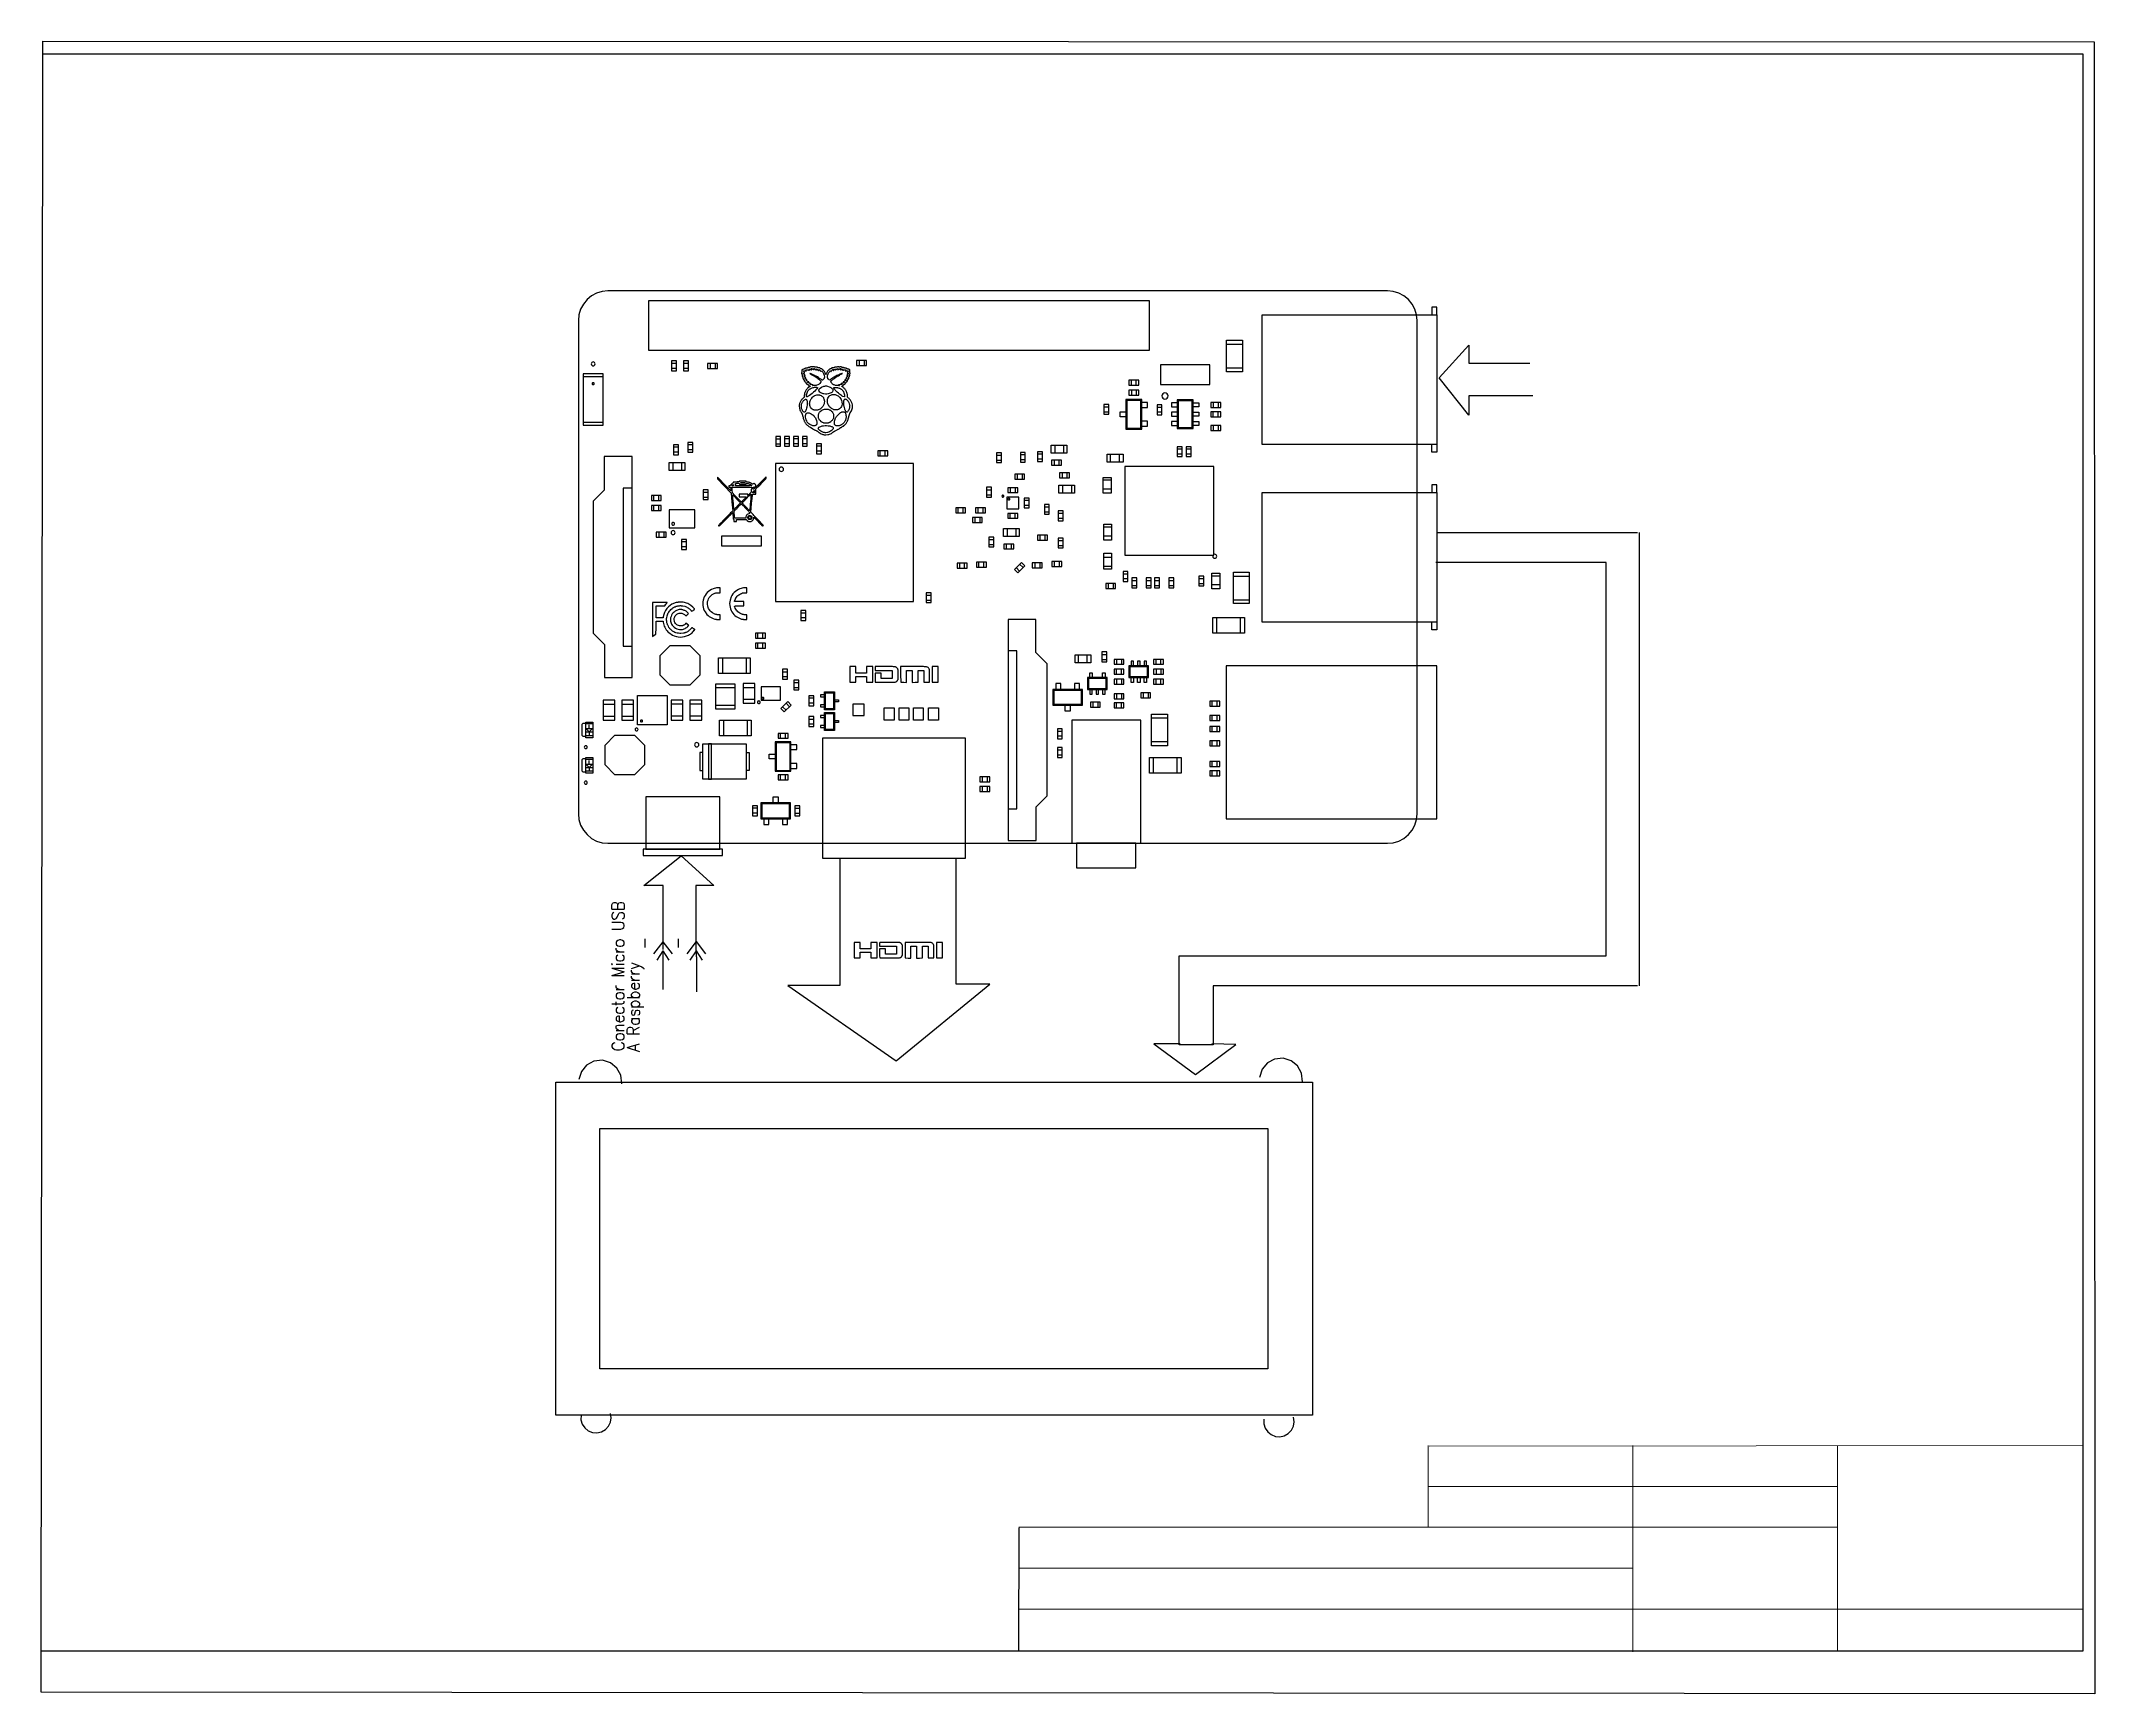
# Paper-space layout 'ANSI C Title Block' of a CAD drawing. Header units: inches. Extents: x 0.2 to 20.7, y -0.3 to 16.2.
# The model-space entities are those that its viewports show. They can reach past a viewport. Long polylines and large blocks are cut down to what shows.
import ezdxf
from ezdxf.enums import TextEntityAlignment as Align

# ---------------------------------------------------------------- set-up
doc = ezdxf.new("R2010")
doc.units = ezdxf.units.IN
doc.header["$MEASUREMENT"] = 0
doc.linetypes.add('CENTERX2', pattern=[20.32, 12.7, -2.54, 2.54, -2.54])
for name, color, linetype in [('BLK_12AWG', 7, 'Continuous'), ('BOARD_OUTLINE', 93, 'Continuous'), ('CONTORNO', 179, 'Continuous'), ('MISC', 250, 'Continuous'), ('PARTS_TOP', 250, 'Continuous'), ('SILK_TOP', 250, 'Continuous'), ('SYMS', 7, 'Continuous'), ('TERMS', 250, 'Continuous'), ('Viewport', 7, 'Continuous')]:
    doc.layers.add(name, color=color, linetype=linetype)
doc.styles.add('SLDTEXTSTYLE0', font='tahoma.ttf')
doc.styles.add('SLDTEXTSTYLE1', font='')
doc.styles.add('WD', font='romans.shx')
doc.styles.get('SLDTEXTSTYLE1').set_extended_font_data('Tahoma', bold=True)

psp = doc.layouts.new('ANSI C Title Block')

msp = doc.modelspace()

# ---------------------------------------------------------------- texts
at = {"color": 7, "linetype": 'Continuous', "lineweight": 0, "attachment_point": 1, "style": 'SLDTEXTSTYLE0'}
for s, insert, char_height in [('\\pi-0.39529,l0.52705,t1.0541;FECHA:^I12/04/2017', (141.091, 96.509), 0.13176), ('REVISÓ:', (143.153, 96.095), 0.1318), ('Realizar conexiones de acuerdo a Potencia de cada una. Verificar ponchada.', (136.909, 95.273), 0.1245), ('\\pi-0.39529,l0.52705,t1.0541;NOMBRE:^IDiagrama Conexiones CFLV TOUCH', (136.92, 94.847), 0.13176), ('HOJA 2 DE 2', (143.358, 94.862), 0.17568), ('PLANO Nº:', (145.199, 94.844), 0.1318)]:
    msp.add_mtext(s, dxfattribs=dict(at, insert=insert, char_height=char_height))
at = {"layer": 'CONTORNO', "color": 7}
for s, insert, char_height, attachment_point, style in [('HDMI 5" DISPLAY BACKPACK', (135.639, 98.885), 0.17568, 2, 'SLDTEXTSTYLE1'), ('DIBUJÓ: JUDAPIES', (143.148, 96.509), 0.13176, 1, 'SLDTEXTSTYLE0'), ('ACABADO SUPERFICIAL:', (143.146, 95.761), 0.13176, 1, 'SLDTEXTSTYLE0'), ('Realizar conexión de pantalla conforme a esquema', (139.981, 95.735), 0.17568, 2, 'SLDTEXTSTYLE1'), ('CABLEADO NO INCLUIDO EN ESTE PLANO, VERIFICAR ESQUEMAS ELECTRONICOS.', (136.704, 94.975), 0.15372, 3, 'SLDTEXTSTYLE0')]:
    msp.add_mtext(s, dxfattribs=dict(at, insert=insert, char_height=char_height, attachment_point=attachment_point, style=style))
at = {"layer": 'CONTORNO', "insert": (145.472, 96.277), "char_height": 0.2196, "attachment_point": 1, "style": 'SLDTEXTSTYLE1'}
msp.add_mtext('JP INGLOBAL', dxfattribs=at)
at = {"layer": 'SILK_TOP', "width": 0.8125}
for s, height, p in [('J12', 0.08, (140.567, 108.169)), ('J8', 0.08, (132.957, 107.699)), ('C64', 0.08, (135.397, 107.589)), ('Raspberry Pi 3 Model B V1.2', 0.096, (135.342, 107.369)), ('C106', 0.08, (137.687, 107.419)), (' c  Raspberry Pi 2015', 0.096, (135.532, 107.159)), ('R47', 0.08, (137.747, 107.289)), ('C102', 0.08, (138.977, 107.179)), ('R50', 0.08, (138.977, 107.059)), ('R42', 0.08, (138.977, 106.929)), ('R82', 0.08, (134.917, 106.719)), ('R10', 0.08, (135.397, 106.789)), ('C226', 0.08, (137.167, 106.889)), ('D3', 0.08, (137.807, 106.879)), ('U13', 0.08, (138.467, 106.849)), ('R41', 0.08, (138.697, 106.749)), ('U1', 0.08, (134.207, 106.584)), ('R44', 0.08, (138.257, 106.659)), ('J4', 0.08, (132.477, 106.429)), ('R38', 0.08, (133.117, 106.329)), ('FB8', 0.08, (133.327, 106.414)), ('J11', 0.08, (140.607, 106.379)), ('R6', 0.08, (133.317, 106.179)), ('C212', 0.08, (135.925, 106.1)), ('C221', 0.08, (136.076, 106.25)), ('C187', 0.08, (137.347, 106.179)), ('C228', 0.08, (136.067, 105.969)), ('C235', 0.08, (136.957, 105.949)), ('C229', 0.08, (137.347, 106.009)), ('R8', 0.08, (133.537, 105.699)), ('C219', 0.08, (136.287, 105.739)), ('C200', 0.08, (136.957, 105.709)), ('U2', 0.08, (138.907, 105.669)), ('C259', 0.08, (133.417, 105.569)), ('C217', 0.08, (136.607, 105.609)), ('C216', 0.08, (136.383, 105.403)), ('C213', 0.08, (136.937, 105.399)), ('C222', 0.08, (137.237, 105.399)), ('R12', 0.08, (135.867, 105.059)), ('R37', 0.08, (137.637, 105.219)), ('R43', 0.08, (134.167, 104.919)), ('FCC ID: 2ABCB-RPI32', 0.096, (134.847, 104.859)), ('C62', 0.08, (137.807, 104.919)), ('C163', 0.08, (133.857, 104.689)), ('IC: 20953-RPI32', 0.096, (135.027, 104.679)), ('C55', 0.08, (137.337, 104.719)), ('R19', 0.08, (137.807, 104.799)), ('R18', 0.08, (137.807, 104.679)), ('U11', 0.08, (138.057, 104.759)), ('C99', 0.08, (138.907, 104.759)), ('J10', 0.08, (140.597, 104.639)), ('L1', 0.08, (133.067, 104.579)), ('R4', 0.08, (134.217, 104.624)), ('U10', 0.08, (137.377, 104.459)), ('C59', 0.08, (138.397, 104.579)), ('R17', 0.08, (138.397, 104.469)), ('Q5', 0.08, (134.892, 104.334)), ('C61', 0.08, (138.287, 104.219)), ('R16', 0.08, (138.397, 104.359)), ('C53', 0.08, (137.477, 104.024)), ('R61', 0.08, (137.987, 104.049)), ('C87', 0.08, (138.577, 104.139)), ('C3', 0.08, (133.347, 103.849)), ('C1', 0.08, (133.637, 103.829)), ('C56', 0.08, (134.397, 103.909)), ('Q2', 0.08, (135.097, 103.909)), ('U8', 0.08, (135.317, 103.949)), ('J6', 0.08, (136.167, 103.919)), ('C86', 0.08, (138.577, 103.989)), ('C89', 0.08, (138.577, 103.869)), ('L2', 0.08, (133.167, 103.659)), ('D5', 0.08, (133.407, 103.619)), ('U9', 0.08, (134.257, 103.709)), ('C88', 0.08, (138.577, 103.729)), ('C54', 0.08, (134.597, 103.379)), ('R21', 0.08, (136.437, 103.469)), ('J1', 0.08, (133.107, 103.339)), ('U4', 0.08, (134.207, 103.219)), ('R22', 0.08, (136.437, 103.169)), ('J7', 0.08, (138.147, 102.859))]:
    msp.add_text(s, height=height, dxfattribs=at).set_placement(p)
for s, rotation, p in [('C65', 90, (133.307, 107.509)), ('C97', 90, (139.257, 107.609)), ('R24', 90, (133.537, 107.309)), ('R23', 90, (133.747, 107.309)), ('Made in the UK', 90, (132.827, 106.769)), ('R48', 90, (137.697, 107.069)), ('C246', 90, (133.362, 106.849)), ('C255', 90, (133.607, 106.874)), ('R66', 90, (134.177, 106.989)), ('R52', 90, (134.292, 106.984)), ('R54', 90, (134.412, 106.984)), ('R51', 90, (134.522, 106.994)), ('C101', 90, (138.337, 106.799)), ('C218', 90, (136.707, 106.779)), ('C227', 90, (136.947, 106.789)), ('R78', 90, (137.127, 106.829)), ('C231', 90, (137.517, 106.589)), ('C233', 90, (136.577, 106.449)), ('FB5', 90, (137.677, 106.569)), ('R83', 90, (133.737, 106.399)), ('C78', 90, (137.677, 106.329)), ('U20', 90, (133.557, 106.179)), ('U17', 90, (136.697, 106.039)), ('C211', 90, (136.247, 105.679)), ('C220', 90, (137.497, 105.679)), ('C70', 90, (137.667, 105.779)), ('C98', 90, (139.207, 105.599)), ('FB6', 90, (137.667, 105.519)), ('C230', 90, (136.197, 105.299)), ('C224', 45, (136.657, 105.269)), ('R39', 90, (137.967, 105.149)), ('R34', 90, (138.077, 105.109)), ('R35', 90, (138.207, 105.109)), ('R32', 90, (138.327, 105.109)), ('R33', 90, (138.467, 105.109)), ('R46', 90, (138.757, 105.139)), ('FB7', 90, (138.907, 105.089)), ('R13', 90, (134.607, 104.959)), ('C57', 90, (137.757, 104.769)), ('L3', 90, (133.727, 104.789)), ('R55', 90, (134.537, 104.619)), ('J3', 90, (136.707, 104.779)), ('C7', 90, (134.317, 104.429)), ('U16', 90, (134.442, 104.419)), ('R56', 90, (134.657, 104.489)), ('D4', 90, (137.317, 104.499)), ('C8', 90, (132.747, 104.279)), ('C4', 90, (132.877, 104.279)), ('U3', 90, (132.987, 104.279)), ('R15', 90, (134.807, 104.309)), ('L6', 90, (135.742, 104.199)), ('L5', 90, (135.887, 104.199)), ('L4', 90, (136.042, 104.199)), ('C162', 90, (134.327, 103.889)), ('L7', 90, (135.597, 104.199)), ('R60', 90, (138.507, 103.979)), ('R14', 90, (134.707, 103.849)), ('C60', 90, (138.507, 103.709)), ('FB4', 90, (137.367, 103.379)), ('R36', 90, (138.727, 103.489)), ('C52', 90, (137.297, 103.179)), ('C58', 90, (138.237, 103.229)), ('C90', 90, (138.927, 103.229)), ('C6', 90, (134.237, 102.849)), ('R5', 90, (134.667, 102.849))]:
    msp.add_text(s, height=0.08, rotation=rotation, dxfattribs=at).set_placement(p)
for s, height, p in [('GPIO', 0.096, (134.187, 107.509)), ('Conexión USB desde Bioseguridad HID', 0.192, (144.661, 107.394)), ('USB', 0.096, (140.657, 106.654)), ('USB', 0.096, (140.657, 104.854)), ('ETHERNET', 0.096, (140.407, 102.829)), ('Alimentación USB Display', 0.192, (139.183, 101.716))]:
    msp.add_text(s, height=height, dxfattribs=at).set_placement(p, align=Align.CENTER)
for s, height, p in [('RUN', 0.08, (138.257, 107.509)), ('DISPLAY', 0.096, (133.237, 105.559)), ('PWR', 0.08, (132.607, 104.369)), ('ACT', 0.08, (132.557, 104.164)), ('CAMERA', 0.096, (136.587, 103.909)), ('PWR IN', 0.096, (133.997, 103.049)), ('HDMI', 0.096, (136.552, 102.989)), ('A/V', 0.096, (137.317, 102.949))]:
    msp.add_text(s, height=height, rotation=90, dxfattribs=at).set_placement(p, align=Align.CENTER)

# ---------------------------------------------------------------- blocks, each defined once
blk = doc.blocks.new('SW_NOTE_2')
at = {"layer": 'CONTORNO', "color": 0, "char_height": 1.0583, "attachment_point": 2, "style": 'SLDTEXTSTYLE0'}
for s, insert in [('La información aqui contenida es ', (10.29, 1.34)), ('propiedad intelectual de', (10.08, -0.07)), ('JP INGLOBLAL.', (10.1, -1.48)), ('Prohibida su reproducción total o ', (10.3, -2.89)), ('parcial sin autorización', (10.12, -4.3))]:
    blk.add_mtext(s, dxfattribs=dict(at, insert=insert))
blk = doc.blocks.new('SW_NOTE_4')
at = {"color": 0, "linetype": 'Continuous', "lineweight": 0, "char_height": 1.587, "attachment_point": 1, "style": 'SLDTEXTSTYLE0'}
for s, insert in [('CANT. POR ', (0, 2.02)), ('MAQUINA:', (0, -0.1))]:
    blk.add_mtext(s, dxfattribs=dict(at, insert=insert))
blk = doc.blocks.new('HC01PJ1')
for p, q in [((-0.031, 0), (-0.125, 0.062)), ((-0.031, 0), (-0.125, -0.062)), ((-0.031, 0), (-0.094, 0)), ((0.062, 0), (-0.062, 0.094)), ((0.062, 0), (-0.062, -0.094))]:
    blk.add_line(p, q)
at = {"style": 'WD', "width": 0.7}
for tag, p in [('INST', (0.146, 0.787)), ('LOC', (0, 0.618)), ('DESC1', (0, 0.448)), ('DESC2', (0, 0.292))]:
    blk.add_attdef(tag, text='', height=0.125, dxfattribs=at).set_placement(p, align=Align.CENTER)
at = {"style": 'WD', "width": 0.9}
blk.add_attdef('TAG1', text='', height=0.125, dxfattribs=at).set_placement((-0.016, 0.125), align=Align.RIGHT)
at = {"linetype": 'Continuous', "style": 'WD', "width": 0.9, "flags": 8}
blk.add_attdef('DELIM', text='', height=0.125, dxfattribs=at).set_placement((0.047, 0.125), align=Align.CENTER)
blk.add_attdef('TERM01', (0.109, 0.125), '', height=0.125, dxfattribs=at)
at = {"style": 'WD'}
for tag, p, height, flags in [('X4TERMDESC01', (-0.106, 0.019), 0.01, 1), ('X4TERM01', (-0.094, 0), 0.0125, 1), ('FAMILY', (0.048, 0.121), 0.01, 9), ('X1TERMDESC01', (0.06, 0.017), 0.01, 1), ('X1TERM01', (0.062, 0), 0.0125, 1)]:
    blk.add_attdef(tag, p, '', height=height, dxfattribs=dict(at, flags=flags))
for tag, p in [('X2LINK', (-0.062, 0.125)), ('X8LINK', (-0.062, -0.125))]:
    blk.add_attdef(tag, p, '', height=0.01, dxfattribs=at)
at = {"linetype": 'Continuous', "style": 'WD', "flags": 9}
for tag, p in [('ASSYCODE', (0.067, 0.044)), ('MFG', (0.072, 0.057)), ('CAT', (0.073, 0.077))]:
    blk.add_attdef(tag, text='', height=0.01, dxfattribs=at).set_placement(p, align=Align.CENTER)
blk = doc.blocks.new('HC02PJ1')
for p, q in [((-0.031, 0), (-0.125, 0.062)), ((-0.031, 0), (-0.125, -0.062)), ((-0.031, 0), (-0.094, 0)), ((0.062, 0), (-0.062, 0.094)), ((0.062, 0), (-0.062, -0.094))]:
    blk.add_line(p, q)
at = {"style": 'WD', "width": 0.7}
for tag, p in [('INST', (0.146, 0.787)), ('LOC', (0, 0.618)), ('DESC1', (0, 0.448)), ('DESC2', (0, 0.292))]:
    blk.add_attdef(tag, text='', height=0.125, dxfattribs=at).set_placement(p, align=Align.CENTER)
at = {"style": 'WD', "width": 0.9}
blk.add_attdef('TAG2', text='', height=0.125, dxfattribs=at).set_placement((-0.016, 0.125), align=Align.RIGHT)
at = {"linetype": 'Continuous', "style": 'WD', "width": 0.9, "flags": 8}
blk.add_attdef('DELIM', text='', height=0.125, dxfattribs=at).set_placement((0.047, 0.125), align=Align.CENTER)
blk.add_attdef('TERM01', (0.109, 0.125), '', height=0.125, dxfattribs=at)
at = {"style": 'WD'}
for tag, p, height, flags in [('X4TERMDESC01', (-0.106, 0.021), 0.01, 1), ('X4TERM01', (-0.094, 0), 0.0125, 1), ('FAMILY', (0.048, 0.121), 0.01, 9), ('X1TERMDESC01', (0.062, 0.021), 0.01, 1), ('X1TERM01', (0.062, 0), 0.0125, 1)]:
    blk.add_attdef(tag, p, '', height=height, dxfattribs=dict(at, flags=flags))
for tag, p in [('X2LINK', (-0.062, 0.125)), ('X8LINK', (-0.062, -0.125))]:
    blk.add_attdef(tag, p, '', height=0.01, dxfattribs=at)

# ---------------------------------------------------------------- linework, layer by layer
at = {"color": 7, "linetype": 'Continuous'}
for p, q in [((147.66, 110.759), (126.91, 110.759)), ((126.91, 110.759), (126.91, 94.574)), ((147.66, 94.574), (147.66, 110.759)), ((126.91, 94.574), (147.66, 94.574))]:
    msp.add_line(p, q, dxfattribs=at)
at = {"color": 7, "linetype": 'CENTERX2', "lineweight": 0}
for p in [(147.66, 97.991), (136.867, 94.574)]:
    msp.add_line(p, (147.66, 94.574), dxfattribs=at)
at = {"color": 7, "linetype": 'Continuous', "lineweight": 0}
for p, q in [((141.02, 96.655), (141.02, 95.825)), ((147.66, 96.655), (141.029, 96.646)), ((143.095, 96.655), (143.095, 94.563)), ((145.17, 96.655), (145.17, 94.565)), ((145.17, 96.24), (141.016, 96.239)), ((145.17, 95.825), (136.87, 95.825)), ((143.095, 95.41), (136.87, 95.41)), ((147.66, 94.995), (136.87, 94.995))]:
    msp.add_line(p, q, dxfattribs=at)
at = {"color": 7, "linetype": 'Continuous', "lineweight": 30}
msp.add_line((136.872, 95.821), (136.867, 94.574), dxfattribs=at)
at = {"layer": 'BLK_12AWG'}
for p, q in [((141.131, 107.477), (141.432, 107.809)), ((141.432, 107.809), (141.432, 107.627)), ((141.432, 107.627), (142.05, 107.627)), ((141.432, 107.099), (141.131, 107.477)), ((142.08, 107.295), (141.432, 107.295)), ((141.432, 107.295), (141.432, 107.099)), ((141.107, 105.909), (143.142, 105.909)), ((143.16, 105.909), (143.16, 101.314)), ((142.823, 105.606), (141.099, 105.606)), ((142.823, 101.619), (142.823, 105.606)), ((133.071, 102.332), (133.449, 102.633)), ((133.449, 102.633), (133.781, 102.332)), ((135.058, 102.612), (135.058, 101.318)), ((136.235, 101.332), (136.235, 102.599)), ((133.267, 102.332), (133.071, 102.332)), ((133.267, 101.683), (133.267, 102.332)), ((133.781, 102.332), (133.599, 102.332)), ((133.599, 102.332), (133.599, 101.714)), ((133.264, 101.606), (133.264, 101.278)), ((133.599, 101.714), (133.599, 101.653)), ((133.603, 101.607), (133.603, 101.252)), ((138.496, 101.475), (138.496, 101.619)), ((138.496, 101.619), (142.823, 101.619)), ((138.496, 100.717), (138.496, 101.475)), ((135.058, 101.318), (134.53, 101.318)), ((134.53, 101.318), (135.627, 100.553)), ((135.627, 100.553), (136.578, 101.332)), ((136.578, 101.332), (136.235, 101.332)), ((143.142, 101.314), (138.841, 101.314)), ((138.841, 101.314), (138.841, 100.717)), ((138.506, 100.728), (138.238, 100.728)), ((138.238, 100.728), (138.663, 100.414)), ((138.841, 100.717), (138.496, 100.717)), ((138.663, 100.414), (139.07, 100.719)), ((139.07, 100.719), (138.829, 100.728))]:
    msp.add_line(p, q, dxfattribs=at)
for points in [[(132.18, 100.337), (139.847, 100.337), (139.847, 96.963), (132.18, 96.963)], [(132.624, 99.868), (139.395, 99.868), (139.395, 97.431), (132.624, 97.431)]]:
    msp.add_lwpolyline(points, close=True, dxfattribs=at)
for centre, radius, start, end in [((132.629, 100.343), 0.218, 354.2952, 174.2952), ((139.528, 100.364), 0.218, 354.2952, 174.2952), ((132.586, 96.937), 0.154, 170.8694, 16.278), ((139.508, 96.897), 0.154, 170.8694, 16.278)]:
    msp.add_arc(centre, radius, start, end, dxfattribs=at)
at = {"layer": 'BOARD_OUTLINE'}
msp.add_lwpolyline([(132.707, 102.759), (140.607, 102.759, 0.414214), (140.907, 103.059), (140.907, 108.059, 0.414214), (140.607, 108.359), (132.707, 108.359, 0.414214), (132.407, 108.059), (132.407, 103.059, 0.414214)], format="xyb", close=True, dxfattribs=at)
at = {"layer": 'PARTS_TOP'}
for points in [[(133.117, 107.759), (138.197, 107.759), (138.197, 108.259), (133.117, 108.259), (133.117, 107.759)], [(141.107, 106.802), (139.337, 106.802), (139.337, 108.116), (141.107, 108.116), (141.107, 106.724), (141.057, 106.724), (141.057, 106.802)], [(141.107, 108.116), (141.107, 108.194), (141.057, 108.194), (141.057, 108.116)], [(138.977, 107.539), (138.977, 107.859), (139.137, 107.859), (139.137, 107.539), (138.977, 107.539)], [(133.402, 107.649), (133.352, 107.649), (133.352, 107.549), (133.402, 107.549), (133.402, 107.649)], [(133.402, 107.624), (133.352, 107.624)], [(133.472, 107.549), (133.522, 107.549), (133.522, 107.649), (133.472, 107.649), (133.472, 107.549)], [(133.522, 107.624), (133.472, 107.624)], [(133.817, 107.574), (133.817, 107.624), (133.717, 107.624), (133.717, 107.574), (133.817, 107.574)], [(133.742, 107.624), (133.742, 107.574)], [(133.792, 107.624), (133.792, 107.574)], [(135.227, 107.654), (135.227, 107.604), (135.327, 107.604), (135.327, 107.654), (135.227, 107.654)], [(135.252, 107.654), (135.252, 107.604)], [(135.302, 107.654), (135.302, 107.604)], [(138.977, 107.819), (139.137, 107.819)], [(132.657, 107.519), (132.457, 107.519), (132.457, 106.999), (132.657, 106.999), (132.657, 107.519)], [(132.657, 107.489), (132.457, 107.489)], [(133.402, 107.574), (133.352, 107.574)], [(133.522, 107.574), (133.472, 107.574)], [(138.087, 107.404), (138.087, 107.454), (137.987, 107.454), (137.987, 107.404), (138.087, 107.404)], [(138.012, 107.404), (138.012, 107.454)], [(138.062, 107.404), (138.062, 107.454)], [(138.307, 107.409), (138.807, 107.409), (138.807, 107.609), (138.307, 107.609), (138.307, 107.409)], [(138.977, 107.579), (139.137, 107.579)], [(137.782, 107.209), (137.732, 107.209), (137.732, 107.109), (137.782, 107.109), (137.782, 107.209)], [(138.117, 106.959), (138.117, 107.259), (137.957, 107.259), (137.957, 106.959), (138.117, 106.959)], [(138.107, 106.969), (138.107, 107.249), (137.967, 107.249), (137.967, 106.969), (138.107, 106.969)], [(138.087, 107.304), (138.087, 107.354), (137.987, 107.354), (137.987, 107.304), (138.087, 107.304)], [(138.012, 107.354), (138.012, 107.304)], [(138.062, 107.354), (138.062, 107.304)], [(138.117, 107.179), (138.177, 107.179), (138.177, 107.229), (138.117, 107.229)], [(138.477, 107.224), (138.417, 107.224), (138.417, 107.184), (138.477, 107.184)], [(138.477, 107.254), (138.477, 106.964), (138.637, 106.964), (138.637, 107.254), (138.477, 107.254)], [(138.487, 107.244), (138.487, 106.974), (138.627, 106.974), (138.627, 107.244), (138.487, 107.244)], [(138.637, 107.224), (138.697, 107.224), (138.697, 107.184), (138.637, 107.184)], [(138.817, 107.229), (138.817, 107.179), (138.917, 107.179), (138.917, 107.229), (138.817, 107.229)], [(138.842, 107.229), (138.842, 107.179)], [(138.892, 107.229), (138.892, 107.179)], [(132.457, 107.029), (132.657, 107.029)], [(137.732, 107.184), (137.782, 107.184)], [(137.732, 107.134), (137.782, 107.134)], [(137.957, 107.084), (137.897, 107.084), (137.897, 107.134), (137.957, 107.134)], [(138.117, 106.989), (138.177, 106.989), (138.177, 107.039), (138.117, 107.039)], [(138.322, 107.204), (138.272, 107.204), (138.272, 107.104), (138.322, 107.104), (138.322, 107.204)], [(138.322, 107.179), (138.272, 107.179)], [(138.322, 107.129), (138.272, 107.129)], [(138.477, 107.129), (138.417, 107.129), (138.417, 107.089), (138.477, 107.089)], [(138.477, 107.034), (138.417, 107.034), (138.417, 106.994), (138.477, 106.994)], [(138.637, 107.129), (138.697, 107.129), (138.697, 107.089), (138.637, 107.089)], [(138.637, 107.034), (138.697, 107.034), (138.697, 106.994), (138.637, 106.994)], [(138.817, 107.134), (138.817, 107.084), (138.917, 107.084), (138.917, 107.134), (138.817, 107.134)], [(138.842, 107.084), (138.842, 107.134)], [(138.892, 107.084), (138.892, 107.134)], [(133.422, 106.799), (133.372, 106.799), (133.372, 106.699), (133.422, 106.699), (133.422, 106.799)], [(133.567, 106.824), (133.517, 106.824), (133.517, 106.724), (133.567, 106.724), (133.567, 106.824)], [(133.567, 106.799), (133.517, 106.799)], [(134.457, 106.884), (134.407, 106.884), (134.407, 106.784), (134.457, 106.784), (134.457, 106.884)], [(134.407, 106.859), (134.457, 106.859)], [(134.407, 106.809), (134.457, 106.809)], [(134.497, 106.784), (134.547, 106.784), (134.547, 106.884), (134.497, 106.884), (134.497, 106.784)], [(134.547, 106.859), (134.497, 106.859)], [(134.547, 106.809), (134.497, 106.809)], [(134.587, 106.784), (134.637, 106.784), (134.637, 106.884), (134.587, 106.884), (134.587, 106.784)], [(134.637, 106.859), (134.587, 106.859)], [(134.637, 106.809), (134.587, 106.809)], [(134.677, 106.784), (134.727, 106.784), (134.727, 106.884), (134.677, 106.884), (134.677, 106.784)], [(134.727, 106.859), (134.677, 106.859)], [(134.727, 106.809), (134.677, 106.809)], [(134.822, 106.709), (134.872, 106.709), (134.872, 106.809), (134.822, 106.809), (134.822, 106.709)], [(137.199, 106.796), (137.359, 106.796), (137.359, 106.716), (137.199, 106.716), (137.199, 106.796)], [(137.239, 106.716), (137.239, 106.796)], [(137.329, 106.716), (137.329, 106.796)], [(138.917, 106.944), (138.917, 106.994), (138.817, 106.994), (138.817, 106.944), (138.917, 106.944)], [(138.842, 106.994), (138.842, 106.944)], [(138.892, 106.994), (138.892, 106.944)], [(132.952, 106.679), (132.667, 106.679), (132.667, 106.339), (132.557, 106.229), (132.557, 104.889), (132.672, 104.774), (132.672, 104.439), (132.952, 104.439), (132.952, 106.679)], [(133.327, 106.619), (133.487, 106.619), (133.487, 106.539), (133.327, 106.539), (133.327, 106.619)], [(133.367, 106.539), (133.367, 106.619)], [(133.422, 106.774), (133.372, 106.774)], [(133.422, 106.724), (133.372, 106.724)], [(133.457, 106.539), (133.457, 106.619)], [(133.567, 106.749), (133.517, 106.749)], [(134.405, 105.211), (135.805, 105.211), (135.805, 106.611), (134.405, 106.611), (134.405, 105.211)], [(134.872, 106.784), (134.822, 106.784)], [(134.872, 106.734), (134.822, 106.734)], [(135.442, 106.739), (135.442, 106.689), (135.542, 106.689), (135.542, 106.739), (135.442, 106.739)], [(135.467, 106.689), (135.467, 106.739)], [(135.517, 106.689), (135.517, 106.739)], [(136.646, 106.619), (136.696, 106.619), (136.696, 106.719), (136.646, 106.719), (136.646, 106.619)], [(136.646, 106.694), (136.696, 106.694)], [(136.646, 106.644), (136.696, 106.644)], [(136.937, 106.722), (136.887, 106.722), (136.887, 106.622), (136.937, 106.622), (136.937, 106.722)], [(136.937, 106.697), (136.887, 106.697)], [(136.937, 106.647), (136.887, 106.647)], [(137.062, 106.629), (137.112, 106.629), (137.112, 106.729), (137.062, 106.729), (137.062, 106.629)], [(137.112, 106.704), (137.062, 106.704)], [(137.112, 106.654), (137.062, 106.654)], [(137.203, 106.642), (137.203, 106.592), (137.303, 106.592), (137.303, 106.642), (137.203, 106.642)], [(137.228, 106.642), (137.228, 106.592)], [(137.278, 106.642), (137.278, 106.592)], [(137.927, 106.624), (137.767, 106.624), (137.767, 106.704), (137.927, 106.704), (137.927, 106.624)], [(137.797, 106.704), (137.797, 106.624)], [(137.887, 106.704), (137.887, 106.624)], [(138.477, 106.679), (138.527, 106.679), (138.527, 106.779), (138.477, 106.779), (138.477, 106.679)], [(138.527, 106.754), (138.477, 106.754)], [(138.527, 106.704), (138.477, 106.704)], [(138.567, 106.679), (138.617, 106.679), (138.617, 106.779), (138.567, 106.779), (138.567, 106.679)], [(138.617, 106.754), (138.567, 106.754)], [(138.617, 106.704), (138.567, 106.704)], [(136.829, 106.502), (136.829, 106.452), (136.929, 106.452), (136.929, 106.502), (136.829, 106.502)], [(136.854, 106.502), (136.854, 106.452)], [(136.904, 106.502), (136.904, 106.452)], [(137.277, 106.389), (137.437, 106.389), (137.437, 106.309), (137.277, 106.309), (137.277, 106.389)], [(137.284, 106.515), (137.284, 106.465), (137.384, 106.465), (137.384, 106.515), (137.284, 106.515)], [(137.309, 106.515), (137.309, 106.465)], [(137.317, 106.309), (137.317, 106.389)], [(137.359, 106.515), (137.359, 106.465)], [(137.407, 106.309), (137.407, 106.389)], [(137.727, 106.309), (137.727, 106.469), (137.807, 106.469), (137.807, 106.309), (137.727, 106.309)], [(137.807, 106.439), (137.727, 106.439)], [(138.847, 106.579), (137.947, 106.579), (137.947, 105.679), (138.847, 105.679), (138.847, 106.579)], [(141.107, 106.316), (141.107, 106.394), (141.057, 106.394), (141.057, 106.316)], [(132.952, 106.359), (132.862, 106.359), (132.862, 104.759), (132.952, 104.759)], [(133.147, 106.284), (133.147, 106.234), (133.247, 106.234), (133.247, 106.284), (133.147, 106.284)], [(133.147, 106.184), (133.147, 106.134), (133.247, 106.134), (133.247, 106.184), (133.147, 106.184)], [(133.172, 106.234), (133.172, 106.284)], [(133.172, 106.134), (133.172, 106.184)], [(133.222, 106.234), (133.222, 106.284)], [(133.222, 106.134), (133.222, 106.184)], [(133.722, 106.344), (133.672, 106.344), (133.672, 106.244), (133.722, 106.244), (133.722, 106.344)], [(133.672, 106.319), (133.722, 106.319)], [(133.672, 106.269), (133.722, 106.269)], [(136.545, 106.268), (136.595, 106.268), (136.595, 106.368), (136.545, 106.368), (136.545, 106.268)], [(136.545, 106.343), (136.595, 106.343)], [(136.545, 106.293), (136.595, 106.293)], [(136.75, 106.149), (136.87, 106.149), (136.87, 106.269), (136.75, 106.269), (136.75, 106.149)], [(136.76, 106.364), (136.76, 106.314), (136.86, 106.314), (136.86, 106.364), (136.76, 106.364)], [(136.785, 106.364), (136.785, 106.314)], [(136.835, 106.364), (136.835, 106.314)], [(136.975, 106.259), (136.925, 106.259), (136.925, 106.159), (136.975, 106.159), (136.975, 106.259)], [(136.975, 106.234), (136.925, 106.234)], [(136.975, 106.184), (136.925, 106.184)], [(137.13, 106.095), (137.18, 106.095), (137.18, 106.195), (137.13, 106.195), (137.13, 106.095)], [(137.13, 106.17), (137.18, 106.17)], [(137.807, 106.349), (137.727, 106.349)], [(141.107, 105.002), (139.337, 105.002), (139.337, 106.316), (141.107, 106.316), (141.107, 104.924), (141.057, 104.924), (141.057, 105.002)], [(133.587, 105.959), (133.587, 106.139), (133.327, 106.139), (133.327, 105.959), (133.587, 105.959)], [(136.332, 106.109), (136.332, 106.159), (136.232, 106.159), (136.232, 106.109), (136.332, 106.109)], [(136.257, 106.109), (136.257, 106.159)], [(136.307, 106.109), (136.307, 106.159)], [(136.4, 106.063), (136.4, 106.013), (136.5, 106.013), (136.5, 106.063), (136.4, 106.063)], [(136.425, 106.063), (136.425, 106.013)], [(136.432, 106.159), (136.432, 106.109), (136.532, 106.109), (136.532, 106.159), (136.432, 106.159)], [(136.457, 106.159), (136.457, 106.109)], [(136.475, 106.063), (136.475, 106.013)], [(136.507, 106.159), (136.507, 106.109)], [(136.86, 106.054), (136.86, 106.104), (136.76, 106.104), (136.76, 106.054), (136.86, 106.054)], [(136.785, 106.054), (136.785, 106.104)], [(136.835, 106.054), (136.835, 106.104)], [(137.13, 106.12), (137.18, 106.12)], [(137.27, 106.03), (137.32, 106.03), (137.32, 106.13), (137.27, 106.13), (137.27, 106.03)], [(137.27, 106.105), (137.32, 106.105)], [(137.27, 106.055), (137.32, 106.055)], [(137.732, 105.834), (137.732, 105.994), (137.812, 105.994), (137.812, 105.834), (137.732, 105.834)], [(137.812, 105.964), (137.732, 105.964)], [(133.197, 105.914), (133.197, 105.864), (133.297, 105.864), (133.297, 105.914), (133.197, 105.914)], [(133.222, 105.914), (133.222, 105.864)], [(133.272, 105.914), (133.272, 105.864)], [(133.452, 105.739), (133.502, 105.739), (133.502, 105.839), (133.452, 105.839), (133.452, 105.739)], [(133.502, 105.814), (133.452, 105.814)], [(133.502, 105.764), (133.452, 105.764)], [(136.568, 105.764), (136.618, 105.764), (136.618, 105.864), (136.568, 105.864), (136.568, 105.764)], [(136.568, 105.839), (136.618, 105.839)], [(136.568, 105.789), (136.618, 105.789)], [(136.715, 105.951), (136.875, 105.951), (136.875, 105.871), (136.715, 105.871), (136.715, 105.951)], [(136.719, 105.793), (136.719, 105.743), (136.819, 105.743), (136.819, 105.793), (136.719, 105.793)], [(136.744, 105.793), (136.744, 105.743)], [(136.755, 105.871), (136.755, 105.951)], [(136.794, 105.793), (136.794, 105.743)], [(136.845, 105.871), (136.845, 105.951)], [(137.162, 105.834), (137.162, 105.884), (137.062, 105.884), (137.062, 105.834), (137.162, 105.834)], [(137.087, 105.834), (137.087, 105.884)], [(137.137, 105.834), (137.137, 105.884)], [(137.27, 105.754), (137.32, 105.754), (137.32, 105.854), (137.27, 105.854), (137.27, 105.754)], [(137.27, 105.829), (137.32, 105.829)], [(137.27, 105.779), (137.32, 105.779)], [(137.812, 105.874), (137.732, 105.874)], [(136.347, 105.548), (136.347, 105.598), (136.247, 105.598), (136.247, 105.548), (136.347, 105.548)], [(136.272, 105.548), (136.272, 105.598)], [(136.322, 105.548), (136.322, 105.598)], [(136.542, 105.559), (136.542, 105.609), (136.442, 105.609), (136.442, 105.559), (136.542, 105.559)], [(136.467, 105.559), (136.467, 105.609)], [(136.517, 105.559), (136.517, 105.609)], [(136.932, 105.571), (136.897, 105.607), (136.826, 105.536), (136.861, 105.501), (136.932, 105.571)], [(136.879, 105.518), (136.844, 105.554)], [(136.914, 105.554), (136.879, 105.589)], [(137.008, 105.602), (137.008, 105.552), (137.108, 105.552), (137.108, 105.602), (137.008, 105.602)], [(137.033, 105.602), (137.033, 105.552)], [(137.083, 105.602), (137.083, 105.552)], [(137.206, 105.615), (137.206, 105.565), (137.306, 105.565), (137.306, 105.615), (137.206, 105.615)], [(137.231, 105.615), (137.231, 105.565)], [(137.281, 105.615), (137.281, 105.565)], [(137.812, 105.699), (137.812, 105.539), (137.732, 105.539), (137.732, 105.699), (137.812, 105.699)], [(137.732, 105.659), (137.812, 105.659)], [(137.732, 105.569), (137.812, 105.569)], [(137.852, 105.344), (137.852, 105.394), (137.752, 105.394), (137.752, 105.344), (137.852, 105.344)], [(137.777, 105.394), (137.777, 105.344)], [(137.827, 105.394), (137.827, 105.344)], [(137.927, 105.414), (137.977, 105.414), (137.977, 105.514), (137.927, 105.514), (137.927, 105.414)], [(137.977, 105.489), (137.927, 105.489)], [(137.977, 105.439), (137.927, 105.439)], [(138.067, 105.449), (138.017, 105.449), (138.017, 105.349), (138.067, 105.349), (138.067, 105.449)], [(138.017, 105.424), (138.067, 105.424)], [(138.017, 105.374), (138.067, 105.374)], [(138.212, 105.449), (138.162, 105.449), (138.162, 105.349), (138.212, 105.349), (138.212, 105.449)], [(138.162, 105.424), (138.212, 105.424)], [(138.162, 105.374), (138.212, 105.374)], [(138.297, 105.449), (138.247, 105.449), (138.247, 105.349), (138.297, 105.349), (138.297, 105.449)], [(138.247, 105.424), (138.297, 105.424)], [(138.247, 105.374), (138.297, 105.374)], [(138.442, 105.449), (138.392, 105.449), (138.392, 105.349), (138.442, 105.349), (138.442, 105.449)], [(138.392, 105.424), (138.442, 105.424)], [(138.392, 105.374), (138.442, 105.374)], [(138.747, 105.469), (138.697, 105.469), (138.697, 105.369), (138.747, 105.369), (138.747, 105.469)], [(138.697, 105.444), (138.747, 105.444)], [(138.697, 105.394), (138.747, 105.394)], [(138.827, 105.339), (138.827, 105.499), (138.907, 105.499), (138.907, 105.339), (138.827, 105.339)], [(138.907, 105.469), (138.827, 105.469)], [(138.907, 105.379), (138.827, 105.379)], [(139.047, 105.189), (139.047, 105.509), (139.207, 105.509), (139.207, 105.189), (139.047, 105.189)], [(139.047, 105.469), (139.207, 105.469)], [(135.982, 105.299), (135.932, 105.299), (135.932, 105.199), (135.982, 105.199), (135.982, 105.299)], [(135.932, 105.274), (135.982, 105.274)], [(135.932, 105.224), (135.982, 105.224)], [(139.047, 105.229), (139.207, 105.229)], [(134.662, 105.019), (134.712, 105.019), (134.712, 105.119), (134.662, 105.119), (134.662, 105.019)], [(134.712, 105.094), (134.662, 105.094)], [(134.712, 105.044), (134.662, 105.044)], [(136.762, 102.789), (137.047, 102.789), (137.047, 103.129), (137.157, 103.239), (137.157, 104.579), (137.042, 104.694), (137.042, 105.029), (136.762, 105.029), (136.762, 102.789)], [(139.157, 104.889), (138.837, 104.889), (138.837, 105.049), (139.157, 105.049), (139.157, 104.889)], [(138.877, 104.889), (138.877, 105.049)], [(139.117, 104.889), (139.117, 105.049)], [(133.337, 104.764), (133.537, 104.764), (133.637, 104.664), (133.637, 104.464), (133.537, 104.364), (133.337, 104.364), (133.237, 104.464), (133.237, 104.664), (133.337, 104.764)], [(134.202, 104.889), (134.202, 104.839), (134.302, 104.839), (134.302, 104.889), (134.202, 104.889)], [(134.202, 104.789), (134.202, 104.739), (134.302, 104.739), (134.302, 104.789), (134.202, 104.789)], [(134.227, 104.839), (134.227, 104.889)], [(134.227, 104.739), (134.227, 104.789)], [(134.277, 104.839), (134.277, 104.889)], [(134.277, 104.739), (134.277, 104.789)], [(136.762, 103.109), (136.852, 103.109), (136.852, 104.709), (136.762, 104.709)], [(133.827, 104.639), (134.147, 104.639), (134.147, 104.479), (133.827, 104.479), (133.827, 104.639)], [(133.867, 104.639), (133.867, 104.479)], [(134.107, 104.639), (134.107, 104.479)], [(134.527, 104.524), (134.477, 104.524), (134.477, 104.424), (134.527, 104.424), (134.527, 104.524)], [(137.602, 104.589), (137.442, 104.589), (137.442, 104.669), (137.602, 104.669), (137.602, 104.589)], [(137.472, 104.669), (137.472, 104.589)], [(137.562, 104.669), (137.562, 104.589)], [(137.712, 104.599), (137.762, 104.599), (137.762, 104.699), (137.712, 104.699), (137.712, 104.599)], [(137.712, 104.674), (137.762, 104.674)], [(137.712, 104.624), (137.762, 104.624)], [(137.837, 104.624), (137.837, 104.574), (137.937, 104.574), (137.937, 104.624), (137.837, 104.624)], [(137.837, 104.524), (137.837, 104.474), (137.937, 104.474), (137.937, 104.524), (137.837, 104.524)], [(137.862, 104.624), (137.862, 104.574)], [(137.862, 104.474), (137.862, 104.524)], [(137.912, 104.624), (137.912, 104.574)], [(137.912, 104.474), (137.912, 104.524)], [(138.187, 104.559), (137.987, 104.559), (137.987, 104.439), (138.187, 104.439), (138.187, 104.559)], [(138.177, 104.549), (137.997, 104.549), (137.997, 104.449), (138.177, 104.449), (138.177, 104.549)], [(138.035, 104.559), (138.035, 104.606), (138.01, 104.606), (138.01, 104.559)], [(138.1, 104.559), (138.1, 104.606), (138.075, 104.606), (138.075, 104.559)], [(138.165, 104.559), (138.165, 104.606), (138.14, 104.606), (138.14, 104.559)], [(138.337, 104.574), (138.337, 104.624), (138.237, 104.624), (138.237, 104.574), (138.337, 104.574)], [(138.337, 104.474), (138.337, 104.524), (138.237, 104.524), (138.237, 104.474), (138.337, 104.474)], [(138.262, 104.574), (138.262, 104.624)], [(138.262, 104.524), (138.262, 104.474)], [(138.312, 104.574), (138.312, 104.624)], [(138.312, 104.524), (138.312, 104.474)], [(141.107, 103.008), (141.107, 104.559), (138.972, 104.559), (138.972, 103.008), (141.107, 103.008)], [(133.997, 104.124), (133.997, 104.374), (133.797, 104.374), (133.797, 104.124), (133.997, 104.124)], [(133.797, 104.339), (133.997, 104.339)], [(134.077, 104.179), (134.197, 104.179), (134.197, 104.379), (134.077, 104.379), (134.077, 104.179)], [(134.077, 104.339), (134.197, 104.339)], [(134.457, 104.212), (134.457, 104.346), (134.258, 104.346), (134.258, 104.212), (134.457, 104.212)], [(134.477, 104.499), (134.527, 104.499)], [(134.477, 104.449), (134.527, 104.449)], [(134.642, 104.414), (134.592, 104.414), (134.592, 104.314), (134.642, 104.314), (134.642, 104.414)], [(134.592, 104.389), (134.642, 104.389)], [(134.592, 104.339), (134.642, 104.339)], [(134.902, 104.294), (135.002, 104.294), (135.002, 104.114), (134.902, 104.114), (134.902, 104.294)], [(137.517, 104.319), (137.217, 104.319), (137.217, 104.159), (137.517, 104.159), (137.517, 104.319)], [(137.507, 104.309), (137.227, 104.309), (137.227, 104.169), (137.507, 104.169), (137.507, 104.309)], [(137.297, 104.319), (137.297, 104.379), (137.247, 104.379), (137.247, 104.319)], [(137.487, 104.319), (137.487, 104.379), (137.437, 104.379), (137.437, 104.319)], [(137.567, 104.319), (137.767, 104.319), (137.767, 104.439), (137.567, 104.439), (137.567, 104.319)], [(137.577, 104.329), (137.757, 104.329), (137.757, 104.429), (137.577, 104.429), (137.577, 104.329)], [(137.59, 104.439), (137.59, 104.486), (137.615, 104.486)], [(137.59, 104.319), (137.59, 104.271), (137.615, 104.271), (137.615, 104.319)], [(137.615, 104.486), (137.615, 104.439)], [(137.655, 104.319), (137.655, 104.271), (137.68, 104.271), (137.68, 104.319)], [(137.72, 104.439), (137.72, 104.486), (137.745, 104.486)], [(137.72, 104.319), (137.72, 104.271), (137.745, 104.271), (137.745, 104.319)], [(137.745, 104.486), (137.745, 104.439)], [(137.937, 104.374), (137.937, 104.424), (137.837, 104.424), (137.837, 104.374), (137.937, 104.374)], [(137.862, 104.424), (137.862, 104.374)], [(137.912, 104.424), (137.912, 104.374)], [(138.035, 104.439), (138.035, 104.391), (138.01, 104.391)], [(138.01, 104.391), (138.01, 104.439)], [(138.1, 104.439), (138.1, 104.391), (138.075, 104.391)], [(138.075, 104.391), (138.075, 104.439)], [(138.14, 104.391), (138.14, 104.439)], [(138.165, 104.439), (138.165, 104.391), (138.14, 104.391)], [(138.237, 104.424), (138.237, 104.374), (138.337, 104.374), (138.337, 104.424), (138.237, 104.424)], [(138.262, 104.374), (138.262, 104.424)], [(138.312, 104.374), (138.312, 104.424)], [(132.657, 104.009), (132.777, 104.009), (132.777, 104.209), (132.657, 104.209), (132.657, 104.009)], [(132.657, 104.169), (132.777, 104.169)], [(132.847, 104.009), (132.967, 104.009), (132.967, 104.209), (132.847, 104.209), (132.847, 104.009)], [(132.847, 104.169), (132.967, 104.169)], [(133.007, 103.959), (133.007, 104.259), (133.307, 104.259), (133.307, 103.959), (133.007, 103.959)], [(133.467, 104.209), (133.347, 104.209), (133.347, 104.009), (133.467, 104.009), (133.467, 104.209)], [(133.467, 104.169), (133.347, 104.169)], [(133.657, 104.209), (133.537, 104.209), (133.537, 104.009), (133.657, 104.009), (133.657, 104.209)], [(133.657, 104.169), (133.537, 104.169)], [(133.797, 104.159), (133.997, 104.159)], [(134.077, 104.219), (134.197, 104.219)], [(134.459, 104.126), (134.494, 104.091), (134.565, 104.161), (134.53, 104.197), (134.459, 104.126)], [(134.477, 104.144), (134.512, 104.108)], [(134.512, 104.179), (134.547, 104.144)], [(134.742, 104.154), (134.792, 104.154), (134.792, 104.254), (134.742, 104.254), (134.742, 104.154)], [(134.792, 104.229), (134.742, 104.229)], [(134.792, 104.179), (134.742, 104.179)], [(134.902, 104.264), (134.862, 104.264), (134.862, 104.244), (134.902, 104.244), (134.902, 104.164), (134.862, 104.164), (134.862, 104.144), (134.902, 104.144)], [(134.902, 104.084), (135.002, 104.084), (135.002, 103.904), (134.902, 103.904), (134.902, 104.084)], [(134.912, 104.284), (134.992, 104.284), (134.992, 104.124), (134.912, 104.124), (134.912, 104.284)], [(135.002, 104.214), (135.042, 104.214), (135.042, 104.194), (135.002, 104.194)], [(135.19, 104.056), (135.305, 104.056), (135.305, 104.171), (135.19, 104.171), (135.19, 104.056)], [(135.507, 104.131), (135.607, 104.131), (135.607, 104.006), (135.507, 104.006), (135.507, 104.131)], [(135.657, 104.131), (135.757, 104.131), (135.757, 104.006), (135.657, 104.006), (135.657, 104.131)], [(135.802, 104.131), (135.902, 104.131), (135.902, 104.006), (135.802, 104.006), (135.802, 104.131)], [(135.957, 104.131), (136.057, 104.131), (136.057, 104.006), (135.957, 104.006), (135.957, 104.131)], [(137.392, 104.159), (137.392, 104.099), (137.342, 104.099), (137.342, 104.159)], [(137.597, 104.189), (137.597, 104.139), (137.697, 104.139), (137.697, 104.189), (137.597, 104.189)], [(137.622, 104.189), (137.622, 104.139)], [(137.672, 104.189), (137.672, 104.139)], [(137.937, 104.224), (137.937, 104.274), (137.837, 104.274), (137.837, 104.224), (137.937, 104.224)], [(137.837, 104.184), (137.837, 104.134), (137.937, 104.134), (137.937, 104.184), (137.837, 104.184)], [(137.862, 104.274), (137.862, 104.224)], [(137.862, 104.134), (137.862, 104.184)], [(137.912, 104.274), (137.912, 104.224)], [(137.912, 104.134), (137.912, 104.184)], [(138.107, 104.284), (138.107, 104.234), (138.207, 104.234), (138.207, 104.284), (138.107, 104.284)], [(138.132, 104.284), (138.132, 104.234)], [(138.182, 104.284), (138.182, 104.234)], [(138.907, 104.149), (138.907, 104.199), (138.807, 104.199), (138.807, 104.149), (138.907, 104.149)], [(138.832, 104.149), (138.832, 104.199)], [(138.882, 104.149), (138.882, 104.199)], [(132.482, 103.974), (132.452, 103.974), (132.442, 103.964), (132.442, 103.854), (132.452, 103.844), (132.482, 103.844)], [(132.482, 103.829), (132.482, 103.989), (132.552, 103.989), (132.552, 103.829), (132.482, 103.829)], [(132.552, 103.969), (132.482, 103.969)], [(132.517, 103.889), (132.547, 103.919), (132.487, 103.919), (132.517, 103.889), (132.517, 103.859)], [(132.487, 103.889), (132.547, 103.889)], [(132.517, 103.919), (132.517, 103.959)], [(132.657, 104.049), (132.777, 104.049)], [(132.847, 104.049), (132.967, 104.049)], [(133.467, 104.049), (133.347, 104.049)], [(133.657, 104.049), (133.537, 104.049)], [(133.837, 104.009), (134.157, 104.009), (134.157, 103.849), (133.837, 103.849), (133.837, 104.009)], [(133.877, 104.009), (133.877, 103.849)], [(134.117, 104.009), (134.117, 103.849)], [(134.792, 104.044), (134.742, 104.044), (134.742, 103.944), (134.792, 103.944), (134.792, 104.044)], [(134.742, 104.019), (134.792, 104.019)], [(134.742, 103.969), (134.792, 103.969)], [(134.902, 104.054), (134.862, 104.054), (134.862, 104.034), (134.902, 104.034), (134.902, 103.954), (134.862, 103.954), (134.862, 103.934), (134.902, 103.934)], [(134.912, 104.074), (134.992, 104.074), (134.992, 103.914), (134.912, 103.914), (134.912, 104.074)], [(135.002, 104.004), (135.042, 104.004), (135.042, 103.984), (135.002, 103.984)], [(137.312, 103.919), (137.262, 103.919), (137.262, 103.819), (137.312, 103.819), (137.312, 103.919)], [(137.312, 103.894), (137.262, 103.894)], [(137.407, 102.759), (138.107, 102.759), (138.107, 104.009), (137.407, 104.009), (137.407, 102.759)], [(138.377, 104.069), (138.377, 103.749), (138.217, 103.749), (138.217, 104.069), (138.377, 104.069)], [(138.377, 104.029), (138.217, 104.029)], [(138.907, 104.004), (138.907, 104.054), (138.807, 104.054), (138.807, 104.004), (138.907, 104.004)], [(138.907, 103.894), (138.907, 103.944), (138.807, 103.944), (138.807, 103.894), (138.907, 103.894)], [(138.832, 104.004), (138.832, 104.054)], [(138.832, 103.894), (138.832, 103.944)], [(138.882, 104.004), (138.882, 104.054)], [(138.882, 103.894), (138.882, 103.944)], [(132.552, 103.849), (132.482, 103.849)], [(132.977, 103.454), (132.777, 103.454), (132.677, 103.554), (132.677, 103.754), (132.777, 103.854), (132.977, 103.854), (133.077, 103.754), (133.077, 103.554), (132.977, 103.454)], [(133.667, 103.679), (133.637, 103.679), (133.637, 103.499), (133.667, 103.499)], [(133.667, 103.769), (134.107, 103.769), (134.107, 103.409), (133.667, 103.409), (133.667, 103.769)], [(134.107, 103.679), (134.137, 103.679), (134.137, 103.499), (134.107, 103.499)], [(134.562, 103.489), (134.562, 103.789), (134.402, 103.789), (134.402, 103.489), (134.562, 103.489)], [(134.552, 103.499), (134.552, 103.779), (134.412, 103.779), (134.412, 103.499), (134.552, 103.499)], [(134.532, 103.824), (134.532, 103.874), (134.432, 103.874), (134.432, 103.824), (134.532, 103.824)], [(134.457, 103.824), (134.457, 103.874)], [(134.507, 103.824), (134.507, 103.874)], [(134.562, 103.709), (134.622, 103.709), (134.622, 103.759), (134.562, 103.759)], [(134.882, 103.824), (134.882, 102.609), (136.332, 102.609), (136.332, 103.824), (134.882, 103.824)], [(137.312, 103.844), (137.262, 103.844)], [(137.312, 103.729), (137.262, 103.729), (137.262, 103.629), (137.312, 103.629), (137.312, 103.729)], [(137.312, 103.704), (137.262, 103.704)], [(138.377, 103.789), (138.217, 103.789)], [(138.907, 103.749), (138.907, 103.799), (138.807, 103.799), (138.807, 103.749), (138.907, 103.749)], [(138.832, 103.749), (138.832, 103.799)], [(138.882, 103.749), (138.882, 103.799)], [(132.482, 103.614), (132.452, 103.614), (132.442, 103.604), (132.442, 103.494), (132.452, 103.484), (132.482, 103.484)], [(132.482, 103.469), (132.482, 103.629), (132.552, 103.629), (132.552, 103.469), (132.482, 103.469)], [(132.552, 103.609), (132.482, 103.609)], [(132.552, 103.489), (132.482, 103.489)], [(132.517, 103.529), (132.547, 103.559), (132.487, 103.559), (132.517, 103.529), (132.517, 103.499)], [(132.487, 103.529), (132.547, 103.529)], [(132.517, 103.559), (132.517, 103.599)], [(134.402, 103.614), (134.342, 103.614), (134.342, 103.664), (134.402, 103.664)], [(134.562, 103.519), (134.622, 103.519), (134.622, 103.569), (134.562, 103.569)], [(137.312, 103.654), (137.262, 103.654)], [(138.517, 103.469), (138.197, 103.469), (138.197, 103.629), (138.517, 103.629), (138.517, 103.469)], [(138.237, 103.469), (138.237, 103.629)], [(138.477, 103.469), (138.477, 103.629)], [(138.807, 103.589), (138.807, 103.539), (138.907, 103.539), (138.907, 103.589), (138.807, 103.589)], [(138.907, 103.444), (138.907, 103.494), (138.807, 103.494), (138.807, 103.444), (138.907, 103.444)], [(138.832, 103.539), (138.832, 103.589)], [(138.832, 103.444), (138.832, 103.494)], [(138.882, 103.539), (138.882, 103.589)], [(138.882, 103.444), (138.882, 103.494)], [(134.532, 103.404), (134.532, 103.454), (134.432, 103.454), (134.432, 103.404), (134.532, 103.404)], [(134.457, 103.404), (134.457, 103.454)], [(134.507, 103.404), (134.507, 103.454)], [(136.477, 103.434), (136.477, 103.384), (136.577, 103.384), (136.577, 103.434), (136.477, 103.434)], [(136.477, 103.334), (136.477, 103.284), (136.577, 103.284), (136.577, 103.334), (136.477, 103.334)], [(136.502, 103.384), (136.502, 103.434)], [(136.502, 103.284), (136.502, 103.334)], [(136.552, 103.384), (136.552, 103.434)], [(136.552, 103.284), (136.552, 103.334)], [(133.092, 102.699), (133.842, 102.699), (133.842, 103.23), (133.092, 103.23), (133.092, 102.699)], [(134.222, 103.139), (134.172, 103.139), (134.172, 103.039), (134.222, 103.039), (134.222, 103.139)], [(134.222, 103.114), (134.172, 103.114)], [(134.222, 103.064), (134.172, 103.064)], [(134.257, 103.009), (134.557, 103.009), (134.557, 103.169), (134.257, 103.169), (134.257, 103.009)], [(134.267, 103.019), (134.547, 103.019), (134.547, 103.159), (134.267, 103.159), (134.267, 103.019)], [(134.382, 103.169), (134.382, 103.229), (134.432, 103.229), (134.432, 103.169)], [(134.652, 103.139), (134.602, 103.139), (134.602, 103.039), (134.652, 103.039), (134.652, 103.139)], [(134.602, 103.114), (134.652, 103.114)], [(134.602, 103.064), (134.652, 103.064)], [(134.287, 103.009), (134.287, 102.949), (134.337, 102.949), (134.337, 103.009)], [(134.477, 103.009), (134.477, 102.949), (134.527, 102.949), (134.527, 103.009)], [(133.065, 102.637), (133.869, 102.637), (133.869, 102.699), (133.065, 102.699), (133.065, 102.637)], [(137.457, 102.509), (138.057, 102.509), (138.057, 102.759), (137.457, 102.759), (137.457, 102.509)]]:
    msp.add_lwpolyline(points, dxfattribs=at)
for points in [[(132.567, 107.419, 1), (132.547, 107.419, 1), (132.567, 107.419)], [(134.487, 106.551, 1), (134.442, 106.551, 1), (134.487, 106.551)], [(136.78, 106.249, 1), (136.76, 106.249, 1), (136.78, 106.249)], [(133.381, 105.999, 1), (133.353, 105.999, 1), (133.381, 105.999)], [(134.287, 104.229, 1), (134.267, 104.229, 1), (134.287, 104.229)]]:
    msp.add_lwpolyline(points, format="xyb", dxfattribs=at)
msp.add_lwpolyline([(133.057, 103.999, 1), (133.037, 103.999, 1)], format="xyb", close=True, dxfattribs=at)
msp.add_lwpolyline([(133.727, 103.769), (133.727, 103.409), (133.757, 103.409), (133.757, 103.769)], close=True, dxfattribs=at)
at = {"layer": 'SILK_TOP', "const_width": 0.015}
for points in [[(133.107, 108.269), (133.107, 107.799), (133.157, 107.749), (138.207, 107.749), (138.207, 108.269), (133.107, 108.269)], [(139.877, 108.129), (139.717, 108.129)], [(140.797, 108.129), (140.287, 108.129)], [(139.327, 106.919), (139.327, 107.999)], [(133.997, 107.659), (134.377, 107.659), (134.377, 107.459), (133.997, 107.459), (133.997, 107.749)], [(138.297, 107.619), (138.817, 107.619), (138.817, 107.399), (138.297, 107.399), (138.297, 107.619)], [(134.147, 106.959), (134.147, 106.909), (134.217, 106.839), (134.357, 106.839)], [(139.877, 106.789), (139.717, 106.789)], [(140.797, 106.789), (140.287, 106.789)], [(132.967, 106.319), (132.967, 106.689), (132.647, 106.689), (132.647, 106.399), (132.567, 106.319)], [(134.375, 106.591), (134.425, 106.641), (135.835, 106.641), (135.835, 105.181), (134.375, 105.181), (134.375, 106.591)], [(136.327, 106.309), (136.427, 106.309), (136.477, 106.259), (136.477, 106.189)], [(139.327, 105.119), (139.327, 106.199)], [(139.877, 106.329), (139.717, 106.329)], [(140.797, 106.329), (140.287, 106.329)], [(136.287, 105.909), (136.517, 105.909), (136.567, 105.959), (136.627, 105.959)], [(136.917, 106.079), (136.947, 106.049)], [(133.337, 105.839), (133.367, 105.809), (133.367, 105.669), (133.387, 105.649)], [(137.137, 104.669), (137.057, 104.749), (137.057, 105.039), (136.747, 105.039), (136.747, 104.669), (136.727, 104.669), (136.727, 104.689), (136.747, 104.689)], [(139.877, 104.989), (139.717, 104.989)], [(140.797, 104.989), (140.287, 104.989)], [(132.577, 104.799), (132.657, 104.719), (132.657, 104.429), (132.967, 104.429), (132.967, 104.799), (132.987, 104.799), (132.987, 104.779), (132.967, 104.779)], [(133.717, 104.759), (133.717, 104.479), (133.757, 104.439)], [(138.212, 104.659), (138.212, 104.709), (138.162, 104.709)], [(139.572, 102.984), (138.962, 102.984), (138.962, 104.584), (138.972, 104.594), (139.572, 104.594)], [(139.892, 104.594), (140.802, 104.594)], [(132.607, 104.239), (132.607, 103.729), (132.587, 103.709)], [(135.217, 104.204), (135.157, 104.204), (135.157, 104.144)], [(137.997, 104.229), (138.067, 104.179), (138.377, 104.179), (138.397, 104.159)], [(136.257, 103.856), (136.107, 103.856), (136.107, 103.876), (136.127, 103.876), (136.127, 103.856)], [(135.107, 103.856), (134.957, 103.856)], [(137.367, 103.589), (137.367, 103.769), (137.347, 103.789)], [(134.867, 103.466), (134.867, 103.216)], [(136.347, 103.466), (136.347, 103.216)], [(137.217, 103.379), (137.217, 103.559), (137.237, 103.579)], [(136.747, 103.149), (136.747, 102.779), (137.067, 102.779), (137.067, 103.069), (137.147, 103.149)], [(139.892, 102.984), (140.802, 102.984)]]:
    msp.add_lwpolyline(points, dxfattribs=at)
at = {"layer": 'SILK_TOP'}
for points in [[(132.577, 107.619, 1), (132.537, 107.619, 1)], [(138.384, 107.294, 1), (138.32, 107.294, 1)], [(136.72, 106.279, 1), (136.7, 106.279, 1)], [(133.387, 105.909, 1), (133.347, 105.909, 1)], [(138.877, 105.669, 1), (138.837, 105.669, 1)], [(134.251, 104.189, 1), (134.223, 104.189, 1)], [(133.012, 103.914, 1), (132.982, 103.914, 1)], [(132.497, 103.734, 1), (132.467, 103.734, 1)], [(133.629, 103.759, 1), (133.585, 103.759, 1)], [(132.497, 103.374, 1), (132.467, 103.374, 1)]]:
    msp.add_lwpolyline(points, format="xyb", close=True, dxfattribs=at)
for points in [[(134.787, 107.589), (134.785, 107.588), (134.784, 107.588), (134.783, 107.588), (134.782, 107.588), (134.78, 107.588), (134.78, 107.588), (134.779, 107.587), (134.778, 107.588), (134.769, 107.588), (134.766, 107.588), (134.763, 107.588), (134.76, 107.588), (134.758, 107.587), (134.756, 107.587), (134.755, 107.586), (134.753, 107.585), (134.752, 107.584), (134.751, 107.584), (134.75, 107.584), (134.75, 107.583), (134.749, 107.583), (134.748, 107.583), (134.747, 107.583), (134.747, 107.583), (134.743, 107.583), (134.741, 107.583), (134.739, 107.583), (134.737, 107.582), (134.735, 107.582), (134.733, 107.581), (134.732, 107.58), (134.731, 107.579), (134.73, 107.578), (134.729, 107.578), (134.728, 107.578), (134.727, 107.577), (134.726, 107.577), (134.725, 107.577), (134.724, 107.577), (134.722, 107.577), (134.716, 107.577), (134.714, 107.576), (134.711, 107.576), (134.708, 107.575), (134.706, 107.574), (134.703, 107.573), (134.701, 107.572), (134.7, 107.57), (134.698, 107.569), (134.697, 107.568), (134.696, 107.568), (134.695, 107.567), (134.694, 107.567), (134.692, 107.567), (134.691, 107.566), (134.69, 107.566), (134.681, 107.564), (134.677, 107.563), (134.675, 107.56), (134.673, 107.558), (134.672, 107.554), (134.671, 107.551), (134.671, 107.547), (134.672, 107.542), (134.673, 107.539), (134.673, 107.538), (134.673, 107.537), (134.673, 107.536), (134.673, 107.535), (134.672, 107.534), (134.672, 107.533), (134.671, 107.532), (134.67, 107.528), (134.669, 107.527), (134.669, 107.525), (134.669, 107.523), (134.669, 107.522), (134.67, 107.52), (134.671, 107.518), (134.672, 107.515), (134.673, 107.512), (134.674, 107.511), (134.674, 107.51), (134.675, 107.509), (134.675, 107.508), (134.675, 107.508), (134.675, 107.507), (134.674, 107.506), (134.674, 107.502), (134.674, 107.501), (134.674, 107.499), (134.675, 107.497), (134.676, 107.495), (134.677, 107.493), (134.678, 107.491), (134.679, 107.489), (134.681, 107.486), (134.681, 107.485), (134.682, 107.484), (134.682, 107.483), (134.682, 107.482), (134.683, 107.481), (134.683, 107.48), (134.683, 107.479), (134.683, 107.475), (134.683, 107.473), (134.684, 107.471), (134.685, 107.469), (134.686, 107.467), (134.687, 107.466), (134.689, 107.464), (134.69, 107.462), (134.692, 107.46), (134.692, 107.46), (134.693, 107.459), (134.693, 107.458), (134.694, 107.457), (134.694, 107.457), (134.694, 107.456), (134.694, 107.455), (134.695, 107.45), (134.696, 107.448), (134.697, 107.446), (134.699, 107.443), (134.701, 107.441), (134.703, 107.439), (134.706, 107.437), (134.709, 107.434), (134.71, 107.433), (134.711, 107.433), (134.711, 107.432), (134.712, 107.432), (134.712, 107.431), (134.713, 107.431), (134.713, 107.43), (134.713, 107.43), (134.714, 107.427), (134.714, 107.425), (134.716, 107.424), (134.717, 107.422), (134.718, 107.42), (134.72, 107.418), (134.721, 107.417), (134.722, 107.416), (134.724, 107.415), (134.725, 107.415), (134.726, 107.414), (134.727, 107.414), (134.728, 107.413), (134.729, 107.413), (134.73, 107.413), (134.73, 107.412), (134.732, 107.412), (134.733, 107.411), (134.734, 107.411), (134.734, 107.41), (134.735, 107.409), (134.736, 107.408), (134.736, 107.407), (134.737, 107.406), (134.739, 107.403), (134.74, 107.401), (134.742, 107.4), (134.744, 107.399), (134.746, 107.397), (134.748, 107.396), (134.75, 107.396), (134.753, 107.395), (134.758, 107.393), (134.75, 107.388), (134.734, 107.377), (134.728, 107.371), (134.722, 107.364), (134.717, 107.358), (134.712, 107.351), (134.708, 107.343), (134.705, 107.336), (134.702, 107.328), (134.7, 107.32), (134.699, 107.316), (134.699, 107.311), (134.698, 107.307), (134.697, 107.303), (134.697, 107.299), (134.697, 107.295), (134.697, 107.291), (134.696, 107.287), (134.695, 107.285), (134.695, 107.283), (134.694, 107.281), (134.693, 107.279), (134.691, 107.277), (134.69, 107.276), (134.688, 107.275), (134.684, 107.272), (134.681, 107.269), (134.678, 107.266), (134.675, 107.263), (134.673, 107.26), (134.67, 107.257), (134.668, 107.254), (134.666, 107.252), (134.658, 107.238), (134.654, 107.231), (134.652, 107.224), (134.649, 107.217), (134.648, 107.21), (134.646, 107.203), (134.646, 107.196), (134.646, 107.188), (134.647, 107.173), (134.648, 107.166), (134.65, 107.159), (134.652, 107.152), (134.655, 107.145), (134.658, 107.139), (134.662, 107.132), (134.667, 107.126), (134.669, 107.123), (134.67, 107.121), (134.671, 107.119), (134.672, 107.118), (134.673, 107.116), (134.673, 107.114), (134.674, 107.113), (134.674, 107.111), (134.675, 107.108), (134.676, 107.105), (134.677, 107.102), (134.678, 107.099), (134.679, 107.096), (134.68, 107.092), (134.681, 107.089), (134.682, 107.085), (134.684, 107.078), (134.685, 107.074), (134.686, 107.071), (134.687, 107.067), (134.688, 107.064), (134.689, 107.062), (134.69, 107.059), (134.69, 107.058), (134.694, 107.045), (134.696, 107.039), (134.699, 107.034), (134.702, 107.028), (134.705, 107.022), (134.709, 107.017), (134.714, 107.011), (134.718, 107.006), (134.727, 106.998), (134.731, 106.994), (134.735, 106.991), (134.74, 106.988), (134.744, 106.985), (134.749, 106.982), (134.753, 106.98), (134.756, 106.979), (134.758, 106.978), (134.76, 106.977), (134.761, 106.976), (134.763, 106.975), (134.765, 106.974), (134.766, 106.973), (134.768, 106.971), (134.77, 106.97), (134.782, 106.962), (134.788, 106.958), (134.794, 106.955), (134.8, 106.951), (134.805, 106.949), (134.81, 106.946), (134.816, 106.943), (134.821, 106.941), (134.824, 106.94), (134.826, 106.939), (134.828, 106.938), (134.829, 106.937), (134.831, 106.936), (134.833, 106.934), (134.835, 106.933), (134.836, 106.931), (134.844, 106.925), (134.847, 106.923), (134.85, 106.92), (134.853, 106.918), (134.857, 106.916), (134.86, 106.914), (134.864, 106.912), (134.867, 106.91), (134.878, 106.906), (134.883, 106.904), (134.887, 106.903), (134.892, 106.902), (134.898, 106.901), (134.903, 106.901), (134.909, 106.9), (134.915, 106.9), (134.935, 106.902), (134.944, 106.903), (134.953, 106.906), (134.962, 106.91), (134.971, 106.914), (134.979, 106.919), (134.987, 106.926), (134.996, 106.933), (134.999, 106.935), (135, 106.936), (135.002, 106.937), (135.003, 106.938), (135.005, 106.939), (135.006, 106.94), (135.008, 106.941), (135.009, 106.941), (135.018, 106.945), (135.023, 106.948), (135.029, 106.95), (135.034, 106.953), (135.039, 106.956), (135.044, 106.959), (135.049, 106.962), (135.054, 106.966), (135.059, 106.969), (135.062, 106.971), (135.065, 106.973), (135.068, 106.975), (135.071, 106.976), (135.073, 106.978), (135.076, 106.979), (135.078, 106.98), (135.085, 106.984), (135.089, 106.987), (135.093, 106.989), (135.096, 106.991), (135.099, 106.994), (135.103, 106.997), (135.106, 107), (135.109, 107.003), (135.12, 107.015), (135.125, 107.021), (135.129, 107.027), (135.132, 107.034), (135.135, 107.04), (135.138, 107.048), (135.14, 107.055), (135.142, 107.063), (135.143, 107.067), (135.144, 107.07), (135.145, 107.073), (135.146, 107.076), (135.147, 107.079), (135.147, 107.082), (135.148, 107.085), (135.149, 107.088), (135.151, 107.094), (135.152, 107.097), (135.153, 107.099), (135.154, 107.102), (135.155, 107.105), (135.155, 107.107), (135.156, 107.109), (135.156, 107.11), (135.157, 107.113), (135.157, 107.115), (135.158, 107.116), (135.159, 107.118), (135.159, 107.119), (135.16, 107.12), (135.161, 107.122), (135.162, 107.123), (135.175, 107.143), (135.179, 107.153), (135.182, 107.163), (135.185, 107.174), (135.186, 107.185), (135.185, 107.196), (135.184, 107.206), (135.182, 107.217), (135.176, 107.231), (135.173, 107.238), (135.169, 107.245), (135.165, 107.251), (135.16, 107.258), (135.156, 107.263), (135.151, 107.268), (135.146, 107.272), (135.141, 107.276), (135.139, 107.278), (135.137, 107.281), (135.136, 107.283), (135.135, 107.285), (135.135, 107.288), (135.134, 107.29), (135.134, 107.293), (135.133, 107.304), (135.133, 107.31), (135.132, 107.315), (135.13, 107.321), (135.129, 107.326), (135.127, 107.331), (135.126, 107.337), (135.123, 107.341), (135.117, 107.353), (135.114, 107.358), (135.11, 107.363), (135.105, 107.368), (135.1, 107.373), (135.095, 107.378), (135.09, 107.382), (135.083, 107.386), (135.08, 107.389), (135.078, 107.39), (135.077, 107.391), (135.076, 107.391), (135.075, 107.392), (135.074, 107.393), (135.074, 107.393), (135.074, 107.393), (135.074, 107.394), (135.074, 107.394), (135.075, 107.394), (135.075, 107.394), (135.076, 107.394), (135.077, 107.394), (135.078, 107.395), (135.079, 107.395), (135.083, 107.397), (135.085, 107.398), (135.087, 107.399), (135.089, 107.4), (135.091, 107.402), (135.092, 107.403), (135.093, 107.405), (135.094, 107.406), (135.095, 107.409), (135.096, 107.409), (135.096, 107.41), (135.097, 107.411), (135.098, 107.411), (135.099, 107.412), (135.1, 107.412), (135.101, 107.413), (135.106, 107.415), (135.108, 107.416), (135.11, 107.417), (135.112, 107.419), (135.113, 107.42), (135.114, 107.422), (135.116, 107.424), (135.117, 107.426), (135.118, 107.429), (135.119, 107.43), (135.119, 107.431), (135.12, 107.433), (135.121, 107.434), (135.122, 107.434), (135.123, 107.435), (135.124, 107.436), (135.128, 107.44), (135.13, 107.442), (135.132, 107.443), (135.133, 107.445), (135.134, 107.447), (135.135, 107.449), (135.136, 107.451), (135.136, 107.453), (135.136, 107.455), (135.137, 107.457), (135.137, 107.458), (135.138, 107.459), (135.138, 107.46), (135.139, 107.461), (135.14, 107.462), (135.141, 107.463), (135.144, 107.466), (135.145, 107.468), (135.146, 107.469), (135.147, 107.471), (135.147, 107.473), (135.148, 107.475), (135.148, 107.477), (135.148, 107.479), (135.148, 107.481), (135.148, 107.482), (135.149, 107.483), (135.149, 107.484), (135.15, 107.485), (135.15, 107.486), (135.151, 107.488), (135.152, 107.489), (135.154, 107.493), (135.155, 107.495), (135.156, 107.497), (135.157, 107.499), (135.157, 107.501), (135.157, 107.503), (135.157, 107.505), (135.156, 107.506), (135.156, 107.508), (135.156, 107.508), (135.156, 107.509), (135.156, 107.51), (135.156, 107.511), (135.157, 107.511), (135.157, 107.512), (135.158, 107.513), (135.16, 107.518), (135.161, 107.52), (135.161, 107.522), (135.162, 107.524), (135.161, 107.526), (135.161, 107.528), (135.16, 107.53), (135.16, 107.532), (135.158, 107.535), (135.158, 107.536), (135.158, 107.537), (135.158, 107.538), (135.158, 107.539), (135.158, 107.539), (135.158, 107.54), (135.158, 107.541), (135.159, 107.545), (135.159, 107.547), (135.159, 107.549), (135.159, 107.551), (135.159, 107.553), (135.159, 107.555), (135.158, 107.557), (135.157, 107.558), (135.155, 107.561), (135.154, 107.562), (135.152, 107.563), (135.15, 107.564), (135.148, 107.565), (135.146, 107.565), (135.144, 107.566), (135.141, 107.566), (135.138, 107.567), (135.137, 107.567), (135.136, 107.567), (135.135, 107.568), (135.134, 107.568), (135.133, 107.568), (135.132, 107.569), (135.132, 107.57), (135.128, 107.572), (135.126, 107.573), (135.124, 107.574), (135.122, 107.575), (135.12, 107.576), (135.117, 107.576), (135.115, 107.576), (135.112, 107.577), (135.107, 107.577), (135.106, 107.577), (135.104, 107.578), (135.103, 107.578), (135.102, 107.578), (135.101, 107.579), (135.1, 107.579), (135.1, 107.58), (135.097, 107.581), (135.095, 107.582), (135.094, 107.583), (135.092, 107.583), (135.09, 107.583), (135.088, 107.584), (135.086, 107.584), (135.084, 107.583), (135.083, 107.583), (135.082, 107.583), (135.081, 107.583), (135.081, 107.584), (135.08, 107.584), (135.079, 107.584), (135.078, 107.585), (135.077, 107.585), (135.074, 107.587), (135.072, 107.588), (135.069, 107.588), (135.067, 107.588), (135.064, 107.589), (135.062, 107.588), (135.059, 107.588), (135.057, 107.588), (135.054, 107.587), (135.053, 107.587), (135.052, 107.587), (135.051, 107.587), (135.05, 107.587), (135.048, 107.588), (135.047, 107.588), (135.045, 107.589), (135.039, 107.591), (135.032, 107.589), (135.028, 107.587), (135.027, 107.587), (135.025, 107.587), (135.023, 107.586), (135.022, 107.586), (135.02, 107.586), (135.018, 107.586), (135.016, 107.586), (135.012, 107.586), (135.01, 107.586), (135.008, 107.586), (135.007, 107.586), (135.006, 107.585), (135.005, 107.585), (135.003, 107.584), (135.002, 107.583), (134.999, 107.582), (134.998, 107.582), (134.996, 107.581), (134.995, 107.581), (134.994, 107.581), (134.992, 107.581), (134.991, 107.581), (134.989, 107.581), (134.984, 107.58), (134.982, 107.58), (134.979, 107.579), (134.977, 107.578), (134.976, 107.577), (134.974, 107.576), (134.972, 107.574), (134.97, 107.572), (134.968, 107.57), (134.967, 107.569), (134.966, 107.569), (134.965, 107.568), (134.964, 107.568), (134.963, 107.568), (134.962, 107.568), (134.96, 107.568), (134.957, 107.567), (134.955, 107.567), (134.953, 107.566), (134.951, 107.564), (134.949, 107.562), (134.946, 107.56), (134.944, 107.558), (134.941, 107.555), (134.935, 107.548), (134.932, 107.544), (134.929, 107.54), (134.927, 107.536), (134.924, 107.531), (134.922, 107.527), (134.92, 107.522), (134.918, 107.517), (134.916, 107.51), (134.912, 107.518), (134.907, 107.53), (134.904, 107.536), (134.9, 107.541), (134.897, 107.547), (134.893, 107.551), (134.89, 107.556), (134.886, 107.56), (134.882, 107.563), (134.879, 107.565), (134.877, 107.566), (134.876, 107.567), (134.875, 107.567), (134.874, 107.567), (134.873, 107.568), (134.872, 107.568), (134.87, 107.568), (134.868, 107.568), (134.867, 107.568), (134.866, 107.568), (134.865, 107.569), (134.864, 107.569), (134.863, 107.57), (134.862, 107.571), (134.861, 107.572), (134.857, 107.576), (134.855, 107.577), (134.853, 107.578), (134.851, 107.579), (134.849, 107.58), (134.847, 107.58), (134.845, 107.58), (134.842, 107.581), (134.839, 107.581), (134.837, 107.581), (134.836, 107.581), (134.834, 107.581), (134.833, 107.582), (134.832, 107.582), (134.831, 107.583), (134.829, 107.584), (134.826, 107.585), (134.825, 107.585), (134.824, 107.586), (134.823, 107.586), (134.821, 107.586), (134.82, 107.586), (134.818, 107.586), (134.816, 107.586), (134.812, 107.586), (134.811, 107.586), (134.809, 107.586), (134.808, 107.586), (134.807, 107.586), (134.806, 107.586), (134.804, 107.587), (134.803, 107.587), (134.799, 107.589), (134.797, 107.59), (134.795, 107.59), (134.793, 107.59), (134.791, 107.59), (134.79, 107.59), (134.788, 107.59)], [(134.802, 107.569), (134.804, 107.568), (134.805, 107.567), (134.806, 107.566), (134.807, 107.565), (134.808, 107.564), (134.81, 107.564), (134.811, 107.563), (134.812, 107.562), (134.814, 107.56), (134.815, 107.56), (134.815, 107.559), (134.816, 107.558), (134.817, 107.558), (134.817, 107.558), (134.818, 107.557), (134.818, 107.557), (134.819, 107.558), (134.82, 107.559), (134.82, 107.56), (134.821, 107.561), (134.821, 107.562), (134.821, 107.564), (134.821, 107.565), (134.821, 107.566), (134.82, 107.567), (134.82, 107.568), (134.82, 107.568), (134.82, 107.568), (134.82, 107.569), (134.82, 107.569), (134.82, 107.569), (134.82, 107.569), (134.822, 107.568), (134.824, 107.567), (134.826, 107.566), (134.828, 107.564), (134.83, 107.562), (134.832, 107.56), (134.834, 107.559), (134.835, 107.557), (134.838, 107.554), (134.839, 107.554), (134.84, 107.553), (134.84, 107.553), (134.841, 107.553), (134.841, 107.553), (134.842, 107.553), (134.842, 107.554), (134.843, 107.555), (134.843, 107.555), (134.843, 107.556), (134.844, 107.557), (134.844, 107.557), (134.844, 107.558), (134.844, 107.559), (134.844, 107.56), (134.845, 107.564), (134.85, 107.559), (134.852, 107.556), (134.853, 107.555), (134.854, 107.554), (134.856, 107.552), (134.857, 107.551), (134.858, 107.55), (134.859, 107.548), (134.861, 107.547), (134.866, 107.541), (134.868, 107.546), (134.87, 107.551), (134.874, 107.547), (134.88, 107.539), (134.884, 107.534), (134.887, 107.529), (134.89, 107.523), (134.893, 107.518), (134.896, 107.512), (134.898, 107.507), (134.899, 107.502), (134.901, 107.489), (134.9, 107.483), (134.899, 107.477), (134.897, 107.472), (134.894, 107.467), (134.89, 107.463), (134.886, 107.459), (134.881, 107.456), (134.879, 107.455), (134.878, 107.455), (134.878, 107.455), (134.877, 107.455), (134.876, 107.456), (134.874, 107.457), (134.873, 107.458), (134.87, 107.46), (134.852, 107.473), (134.841, 107.48), (134.83, 107.487), (134.818, 107.494), (134.805, 107.5), (134.793, 107.506), (134.78, 107.512), (134.767, 107.517), (134.757, 107.521), (134.754, 107.522), (134.752, 107.523), (134.752, 107.522), (134.754, 107.521), (134.757, 107.519), (134.761, 107.517), (134.767, 107.513), (134.794, 107.498), (134.806, 107.49), (134.816, 107.484), (134.826, 107.477), (134.835, 107.47), (134.844, 107.464), (134.851, 107.457), (134.859, 107.45), (134.864, 107.445), (134.865, 107.443), (134.866, 107.442), (134.866, 107.44), (134.866, 107.438), (134.865, 107.436), (134.864, 107.433), (134.862, 107.43), (134.853, 107.419), (134.847, 107.414), (134.841, 107.41), (134.833, 107.406), (134.825, 107.403), (134.816, 107.401), (134.806, 107.4), (134.796, 107.399), (134.781, 107.398), (134.785, 107.402), (134.786, 107.403), (134.787, 107.404), (134.787, 107.404), (134.788, 107.405), (134.788, 107.405), (134.788, 107.406), (134.788, 107.406), (134.788, 107.406), (134.787, 107.407), (134.785, 107.407), (134.784, 107.407), (134.782, 107.408), (134.781, 107.408), (134.779, 107.408), (134.776, 107.408), (134.774, 107.409), (134.769, 107.409), (134.767, 107.41), (134.765, 107.41), (134.763, 107.41), (134.761, 107.411), (134.76, 107.411), (134.758, 107.411), (134.757, 107.412), (134.753, 107.414), (134.757, 107.416), (134.758, 107.416), (134.759, 107.417), (134.759, 107.417), (134.76, 107.417), (134.76, 107.418), (134.761, 107.418), (134.761, 107.418), (134.761, 107.419), (134.76, 107.419), (134.759, 107.42), (134.758, 107.42), (134.757, 107.421), (134.755, 107.421), (134.754, 107.422), (134.752, 107.423), (134.75, 107.423), (134.74, 107.427), (134.736, 107.428), (134.734, 107.43), (134.732, 107.431), (134.731, 107.432), (134.731, 107.433), (134.732, 107.433), (134.735, 107.433), (134.737, 107.433), (134.738, 107.434), (134.74, 107.434), (134.741, 107.434), (134.741, 107.435), (134.742, 107.435), (134.742, 107.436), (134.742, 107.436), (134.741, 107.436), (134.74, 107.437), (134.739, 107.437), (134.738, 107.438), (134.737, 107.439), (134.735, 107.439), (134.734, 107.44), (134.732, 107.441), (134.726, 107.445), (134.723, 107.447), (134.72, 107.448), (134.718, 107.45), (134.716, 107.451), (134.714, 107.453), (134.713, 107.454), (134.713, 107.454), (134.713, 107.455), (134.714, 107.455), (134.714, 107.455), (134.715, 107.455), (134.715, 107.455), (134.716, 107.455), (134.717, 107.455), (134.718, 107.455), (134.72, 107.455), (134.721, 107.455), (134.721, 107.455), (134.722, 107.456), (134.723, 107.456), (134.723, 107.456), (134.724, 107.456), (134.724, 107.456), (134.724, 107.457), (134.723, 107.457), (134.723, 107.458), (134.723, 107.458), (134.722, 107.459), (134.722, 107.459), (134.721, 107.46), (134.72, 107.46), (134.715, 107.464), (134.712, 107.466), (134.71, 107.468), (134.707, 107.47), (134.705, 107.472), (134.703, 107.474), (134.702, 107.476), (134.701, 107.476), (134.702, 107.477), (134.702, 107.477), (134.702, 107.477), (134.703, 107.477), (134.704, 107.477), (134.705, 107.477), (134.705, 107.477), (134.706, 107.477), (134.708, 107.477), (134.709, 107.477), (134.71, 107.477), (134.71, 107.478), (134.711, 107.478), (134.711, 107.478), (134.712, 107.478), (134.712, 107.478), (134.712, 107.479), (134.711, 107.479), (134.71, 107.48), (134.71, 107.481), (134.708, 107.482), (134.707, 107.484), (134.706, 107.485), (134.704, 107.487), (134.701, 107.49), (134.7, 107.491), (134.698, 107.492), (134.697, 107.494), (134.696, 107.495), (134.695, 107.496), (134.695, 107.497), (134.694, 107.498), (134.692, 107.501), (134.698, 107.501), (134.701, 107.501), (134.702, 107.501), (134.703, 107.501), (134.703, 107.501), (134.704, 107.501), (134.705, 107.501), (134.705, 107.501), (134.705, 107.502), (134.705, 107.502), (134.705, 107.503), (134.704, 107.504), (134.703, 107.505), (134.702, 107.506), (134.701, 107.508), (134.7, 107.509), (134.698, 107.511), (134.695, 107.514), (134.694, 107.515), (134.693, 107.516), (134.691, 107.518), (134.69, 107.519), (134.69, 107.52), (134.689, 107.521), (134.689, 107.521), (134.688, 107.523), (134.688, 107.523), (134.688, 107.523), (134.689, 107.523), (134.689, 107.524), (134.69, 107.524), (134.692, 107.524), (134.694, 107.524), (134.697, 107.524), (134.698, 107.524), (134.699, 107.524), (134.699, 107.524), (134.7, 107.525), (134.7, 107.525), (134.7, 107.525), (134.7, 107.526), (134.7, 107.529), (134.699, 107.53), (134.698, 107.532), (134.697, 107.534), (134.696, 107.536), (134.695, 107.538), (134.694, 107.541), (134.692, 107.543), (134.688, 107.549), (134.72, 107.549), (134.716, 107.554), (134.715, 107.556), (134.714, 107.557), (134.714, 107.558), (134.714, 107.558), (134.714, 107.558), (134.714, 107.559), (134.715, 107.559), (134.716, 107.559), (134.719, 107.56), (134.722, 107.56), (134.724, 107.56), (134.727, 107.559), (134.731, 107.559), (134.735, 107.558), (134.74, 107.557), (134.746, 107.555), (134.748, 107.555), (134.749, 107.556), (134.749, 107.557), (134.749, 107.558), (134.748, 107.559), (134.748, 107.56), (134.747, 107.562), (134.746, 107.563), (134.743, 107.567), (134.747, 107.566), (134.749, 107.565), (134.751, 107.565), (134.752, 107.565), (134.754, 107.564), (134.756, 107.564), (134.758, 107.563), (134.76, 107.563), (134.761, 107.562), (134.768, 107.561), (134.771, 107.56), (134.772, 107.56), (134.773, 107.561), (134.773, 107.562), (134.773, 107.563), (134.771, 107.565), (134.77, 107.567), (134.768, 107.569), (134.768, 107.569), (134.767, 107.57), (134.767, 107.57), (134.767, 107.571), (134.767, 107.571), (134.767, 107.571), (134.768, 107.571), (134.771, 107.571), (134.773, 107.57), (134.776, 107.569), (134.779, 107.568), (134.782, 107.567), (134.785, 107.566), (134.787, 107.565), (134.789, 107.564), (134.791, 107.563), (134.792, 107.562), (134.793, 107.562), (134.794, 107.562), (134.794, 107.561), (134.795, 107.561), (134.796, 107.561), (134.796, 107.561), (134.797, 107.562), (134.797, 107.563), (134.797, 107.564), (134.797, 107.565), (134.797, 107.566), (134.797, 107.567), (134.796, 107.568), (134.795, 107.57), (134.793, 107.573), (134.795, 107.572), (134.797, 107.571), (134.797, 107.571), (134.798, 107.571), (134.799, 107.57), (134.8, 107.57), (134.801, 107.57), (134.801, 107.569)], [(135.037, 107.57), (135.036, 107.567), (135.036, 107.566), (135.036, 107.565), (135.035, 107.564), (135.035, 107.563), (135.036, 107.562), (135.036, 107.561), (135.036, 107.561), (135.037, 107.561), (135.037, 107.561), (135.038, 107.561), (135.039, 107.561), (135.04, 107.562), (135.041, 107.562), (135.042, 107.563), (135.043, 107.563), (135.048, 107.566), (135.05, 107.567), (135.053, 107.568), (135.056, 107.569), (135.059, 107.57), (135.062, 107.571), (135.064, 107.571), (135.065, 107.571), (135.066, 107.571), (135.066, 107.571), (135.066, 107.571), (135.066, 107.57), (135.065, 107.57), (135.065, 107.569), (135.064, 107.568), (135.063, 107.567), (135.061, 107.565), (135.06, 107.563), (135.06, 107.562), (135.06, 107.561), (135.06, 107.56), (135.06, 107.56), (135.061, 107.56), (135.062, 107.56), (135.067, 107.561), (135.07, 107.562), (135.077, 107.564), (135.08, 107.565), (135.083, 107.565), (135.085, 107.566), (135.086, 107.566), (135.09, 107.567), (135.087, 107.563), (135.084, 107.559), (135.083, 107.557), (135.083, 107.556), (135.084, 107.556), (135.085, 107.556), (135.088, 107.556), (135.091, 107.556), (135.095, 107.557), (135.101, 107.559), (135.104, 107.559), (135.106, 107.559), (135.108, 107.56), (135.11, 107.56), (135.112, 107.56), (135.114, 107.559), (135.116, 107.559), (135.12, 107.558), (135.116, 107.554), (135.112, 107.549), (135.127, 107.549), (135.133, 107.549), (135.135, 107.549), (135.138, 107.549), (135.14, 107.549), (135.141, 107.549), (135.142, 107.549), (135.143, 107.549), (135.143, 107.549), (135.143, 107.548), (135.143, 107.548), (135.142, 107.547), (135.142, 107.546), (135.142, 107.546), (135.141, 107.545), (135.14, 107.544), (135.14, 107.543), (135.137, 107.539), (135.136, 107.536), (135.135, 107.534), (135.134, 107.532), (135.133, 107.53), (135.132, 107.528), (135.132, 107.526), (135.132, 107.525), (135.132, 107.524), (135.133, 107.524), (135.133, 107.524), (135.134, 107.524), (135.135, 107.524), (135.136, 107.524), (135.137, 107.524), (135.138, 107.524), (135.14, 107.524), (135.141, 107.524), (135.142, 107.523), (135.143, 107.523), (135.144, 107.523), (135.144, 107.523), (135.144, 107.523), (135.144, 107.522), (135.144, 107.521), (135.143, 107.521), (135.142, 107.519), (135.141, 107.518), (135.14, 107.517), (135.138, 107.515), (135.137, 107.514), (135.135, 107.512), (135.132, 107.509), (135.131, 107.507), (135.129, 107.506), (135.128, 107.504), (135.128, 107.503), (135.127, 107.502), (135.127, 107.502), (135.127, 107.501), (135.127, 107.501), (135.128, 107.501), (135.129, 107.501), (135.129, 107.501), (135.13, 107.501), (135.131, 107.501), (135.132, 107.501), (135.134, 107.501), (135.136, 107.501), (135.137, 107.501), (135.138, 107.501), (135.138, 107.501), (135.139, 107.501), (135.139, 107.501), (135.14, 107.5), (135.14, 107.5), (135.139, 107.499), (135.138, 107.498), (135.138, 107.497), (135.136, 107.496), (135.135, 107.494), (135.133, 107.493), (135.132, 107.491), (135.13, 107.489), (135.127, 107.485), (135.125, 107.484), (135.124, 107.482), (135.122, 107.481), (135.121, 107.48), (135.121, 107.479), (135.12, 107.478), (135.12, 107.478), (135.12, 107.478), (135.121, 107.478), (135.122, 107.478), (135.122, 107.477), (135.123, 107.477), (135.124, 107.477), (135.125, 107.477), (135.126, 107.477), (135.132, 107.477), (135.129, 107.474), (135.127, 107.472), (135.126, 107.471), (135.124, 107.47), (135.123, 107.469), (135.121, 107.467), (135.12, 107.466), (135.118, 107.465), (135.116, 107.463), (135.113, 107.461), (135.112, 107.46), (135.111, 107.459), (135.11, 107.458), (135.109, 107.457), (135.108, 107.457), (135.108, 107.456), (135.108, 107.456), (135.109, 107.456), (135.109, 107.456), (135.11, 107.456), (135.111, 107.455), (135.112, 107.455), (135.113, 107.455), (135.114, 107.455), (135.115, 107.455), (135.121, 107.455), (135.116, 107.451), (135.114, 107.45), (135.113, 107.449), (135.111, 107.448), (135.109, 107.447), (135.108, 107.445), (135.106, 107.444), (135.104, 107.443), (135.102, 107.442), (135.096, 107.439), (135.094, 107.438), (135.092, 107.437), (135.091, 107.436), (135.091, 107.435), (135.091, 107.435), (135.091, 107.435), (135.091, 107.434), (135.092, 107.434), (135.093, 107.434), (135.093, 107.434), (135.094, 107.433), (135.095, 107.433), (135.096, 107.433), (135.096, 107.433), (135.097, 107.433), (135.099, 107.433), (135.099, 107.433), (135.1, 107.433), (135.1, 107.433), (135.101, 107.433), (135.101, 107.432), (135.101, 107.432), (135.101, 107.432), (135.099, 107.43), (135.097, 107.429), (135.095, 107.428), (135.092, 107.427), (135.09, 107.426), (135.086, 107.425), (135.083, 107.423), (135.08, 107.422), (135.07, 107.419), (135.072, 107.417), (135.073, 107.416), (135.074, 107.416), (135.075, 107.415), (135.075, 107.415), (135.076, 107.415), (135.076, 107.415), (135.076, 107.415), (135.077, 107.415), (135.077, 107.415), (135.078, 107.415), (135.078, 107.414), (135.078, 107.414), (135.078, 107.414), (135.078, 107.414), (135.078, 107.414), (135.078, 107.414), (135.077, 107.412), (135.075, 107.412), (135.072, 107.411), (135.069, 107.41), (135.066, 107.41), (135.063, 107.409), (135.06, 107.409), (135.056, 107.408), (135.05, 107.408), (135.048, 107.407), (135.046, 107.407), (135.045, 107.407), (135.044, 107.406), (135.044, 107.406), (135.044, 107.405), (135.044, 107.405), (135.045, 107.404), (135.045, 107.403), (135.046, 107.403), (135.046, 107.402), (135.047, 107.402), (135.048, 107.402), (135.048, 107.401), (135.049, 107.401), (135.052, 107.398), (135.037, 107.399), (135.02, 107.4), (135.013, 107.402), (135.006, 107.403), (135, 107.406), (134.994, 107.408), (134.988, 107.411), (134.984, 107.415), (134.979, 107.419), (134.975, 107.423), (134.973, 107.426), (134.971, 107.429), (134.969, 107.432), (134.968, 107.435), (134.967, 107.438), (134.966, 107.44), (134.966, 107.442), (134.968, 107.445), (134.97, 107.447), (134.973, 107.45), (134.977, 107.454), (134.981, 107.457), (134.985, 107.461), (134.99, 107.465), (134.994, 107.468), (135.009, 107.479), (135.017, 107.484), (135.025, 107.489), (135.034, 107.495), (135.043, 107.5), (135.052, 107.506), (135.061, 107.511), (135.07, 107.516), (135.074, 107.518), (135.076, 107.519), (135.078, 107.52), (135.08, 107.521), (135.081, 107.522), (135.082, 107.523), (135.082, 107.523), (135.083, 107.523), (135.079, 107.522), (135.076, 107.521), (135.072, 107.52), (135.067, 107.518), (135.062, 107.516), (135.056, 107.514), (135.051, 107.512), (135.047, 107.51), (135.028, 107.501), (135.018, 107.496), (135.009, 107.491), (134.999, 107.485), (134.99, 107.48), (134.982, 107.474), (134.973, 107.468), (134.966, 107.463), (134.954, 107.454), (134.948, 107.458), (134.942, 107.463), (134.939, 107.466), (134.937, 107.468), (134.935, 107.471), (134.934, 107.474), (134.933, 107.477), (134.932, 107.481), (134.931, 107.485), (134.932, 107.496), (134.933, 107.503), (134.936, 107.51), (134.938, 107.517), (134.942, 107.524), (134.946, 107.531), (134.951, 107.538), (134.956, 107.544), (134.959, 107.548), (134.96, 107.549), (134.961, 107.55), (134.962, 107.55), (134.963, 107.55), (134.963, 107.55), (134.963, 107.55), (134.963, 107.549), (134.964, 107.548), (134.964, 107.547), (134.964, 107.547), (134.964, 107.546), (134.964, 107.546), (134.964, 107.545), (134.964, 107.544), (134.965, 107.544), (134.965, 107.542), (134.966, 107.542), (134.967, 107.542), (134.968, 107.543), (134.969, 107.545), (134.971, 107.547), (134.974, 107.549), (134.977, 107.553), (134.989, 107.565), (134.989, 107.56), (134.989, 107.555), (134.99, 107.554), (134.99, 107.553), (134.991, 107.553), (134.992, 107.553), (134.994, 107.555), (134.996, 107.556), (134.998, 107.558), (135.001, 107.561), (135.002, 107.562), (135.003, 107.563), (135.005, 107.564), (135.006, 107.565), (135.007, 107.566), (135.008, 107.567), (135.008, 107.567), (135.012, 107.569), (135.011, 107.565), (135.011, 107.563), (135.011, 107.562), (135.011, 107.561), (135.011, 107.561), (135.012, 107.56), (135.012, 107.559), (135.012, 107.559), (135.013, 107.559), (135.014, 107.558), (135.014, 107.558), (135.015, 107.558), (135.015, 107.558), (135.016, 107.559), (135.017, 107.559), (135.018, 107.56), (135.02, 107.561), (135.024, 107.565), (135.026, 107.566), (135.029, 107.568), (135.031, 107.569), (135.034, 107.57), (135.036, 107.571), (135.037, 107.572), (135.038, 107.572), (135.038, 107.572), (135.038, 107.572), (135.038, 107.572), (135.038, 107.571), (135.038, 107.571), (135.038, 107.571), (135.038, 107.57)], [(134.719, 107.258), (134.722, 107.252), (134.724, 107.248), (134.725, 107.243), (134.726, 107.237), (134.726, 107.231), (134.726, 107.224), (134.726, 107.217), (134.726, 107.209), (134.722, 107.182), (134.719, 107.169), (134.716, 107.158), (134.712, 107.148), (134.708, 107.14), (134.704, 107.134), (134.7, 107.131), (134.696, 107.129), (134.69, 107.132), (134.687, 107.135), (134.683, 107.139), (134.68, 107.144), (134.677, 107.149), (134.674, 107.155), (134.672, 107.162), (134.67, 107.168), (134.668, 107.177), (134.668, 107.182), (134.668, 107.187), (134.668, 107.192), (134.668, 107.197), (134.668, 107.202), (134.669, 107.207), (134.67, 107.211), (134.675, 107.224), (134.678, 107.23), (134.681, 107.236), (134.685, 107.242), (134.69, 107.247), (134.695, 107.252), (134.7, 107.256), (134.705, 107.259), (134.709, 107.261), (134.711, 107.262), (134.712, 107.262), (134.713, 107.262), (134.715, 107.261), (134.716, 107.261), (134.717, 107.259)], [(134.826, 107.381), (134.827, 107.381), (134.828, 107.38), (134.828, 107.38), (134.829, 107.38), (134.829, 107.379), (134.829, 107.379), (134.83, 107.378), (134.83, 107.378), (134.823, 107.365), (134.814, 107.355), (134.803, 107.344), (134.79, 107.332), (134.777, 107.32), (134.763, 107.309), (134.749, 107.299), (134.737, 107.291), (134.732, 107.289), (134.73, 107.288), (134.728, 107.287), (134.726, 107.287), (134.724, 107.286), (134.723, 107.286), (134.721, 107.286), (134.721, 107.287), (134.72, 107.29), (134.72, 107.293), (134.72, 107.297), (134.72, 107.301), (134.72, 107.305), (134.72, 107.309), (134.721, 107.313), (134.722, 107.316), (134.729, 107.337), (134.734, 107.346), (134.741, 107.354), (134.748, 107.362), (134.756, 107.368), (134.766, 107.373), (134.776, 107.377), (134.787, 107.381), (134.794, 107.381), (134.799, 107.382), (134.804, 107.382), (134.809, 107.382), (134.815, 107.382), (134.819, 107.382), (134.823, 107.381)], [(134.858, 107.303), (134.868, 107.298), (134.872, 107.296), (134.876, 107.293), (134.88, 107.289), (134.884, 107.286), (134.887, 107.282), (134.89, 107.278), (134.892, 107.273), (134.895, 107.266), (134.896, 107.263), (134.897, 107.259), (134.898, 107.255), (134.899, 107.252), (134.899, 107.248), (134.9, 107.244), (134.9, 107.239), (134.898, 107.224), (134.897, 107.216), (134.894, 107.209), (134.892, 107.202), (134.888, 107.195), (134.884, 107.188), (134.879, 107.182), (134.874, 107.176), (134.862, 107.165), (134.856, 107.161), (134.849, 107.157), (134.843, 107.154), (134.836, 107.152), (134.829, 107.15), (134.822, 107.149), (134.815, 107.149), (134.803, 107.15), (134.798, 107.151), (134.793, 107.152), (134.788, 107.154), (134.784, 107.156), (134.779, 107.159), (134.775, 107.162), (134.771, 107.166), (134.76, 107.18), (134.756, 107.188), (134.754, 107.197), (134.752, 107.206), (134.751, 107.215), (134.752, 107.225), (134.754, 107.234), (134.756, 107.244), (134.766, 107.264), (134.772, 107.273), (134.779, 107.281), (134.787, 107.288), (134.796, 107.294), (134.805, 107.299), (134.815, 107.303), (134.825, 107.306), (134.832, 107.306), (134.836, 107.306), (134.84, 107.306), (134.844, 107.306), (134.848, 107.305), (134.851, 107.305), (134.855, 107.304)], [(134.931, 107.394), (134.95, 107.388), (134.959, 107.384), (134.966, 107.379), (134.973, 107.373), (134.979, 107.368), (134.983, 107.362), (134.986, 107.356), (134.987, 107.35), (134.982, 107.336), (134.977, 107.33), (134.969, 107.325), (134.96, 107.321), (134.95, 107.318), (134.938, 107.315), (134.925, 107.314), (134.912, 107.314), (134.896, 107.316), (134.889, 107.317), (134.882, 107.319), (134.876, 107.321), (134.87, 107.323), (134.865, 107.326), (134.86, 107.329), (134.855, 107.333), (134.848, 107.342), (134.846, 107.346), (134.845, 107.35), (134.845, 107.355), (134.846, 107.359), (134.848, 107.363), (134.851, 107.368), (134.856, 107.373), (134.87, 107.384), (134.878, 107.388), (134.887, 107.391), (134.895, 107.394), (134.904, 107.395), (134.913, 107.396), (134.922, 107.396)], [(135.01, 107.308), (135.031, 107.3), (135.041, 107.294), (135.05, 107.286), (135.058, 107.278), (135.065, 107.268), (135.07, 107.258), (135.075, 107.247), (135.078, 107.235), (135.079, 107.21), (135.077, 107.199), (135.073, 107.188), (135.067, 107.179), (135.06, 107.17), (135.052, 107.163), (135.042, 107.158), (135.032, 107.154), (135.023, 107.153), (135.019, 107.152), (135.014, 107.153), (135.01, 107.153), (135.005, 107.153), (135, 107.154), (134.996, 107.155), (134.992, 107.157), (134.973, 107.166), (134.965, 107.173), (134.957, 107.18), (134.95, 107.188), (134.944, 107.196), (134.939, 107.206), (134.936, 107.215), (134.933, 107.226), (134.931, 107.251), (134.933, 107.262), (134.937, 107.273), (134.942, 107.283), (134.949, 107.292), (134.957, 107.299), (134.967, 107.304), (134.978, 107.308), (134.984, 107.31), (134.988, 107.31), (134.991, 107.31), (134.995, 107.31), (134.999, 107.31), (135.003, 107.31), (135.006, 107.309)], [(135.041, 107.378), (135.051, 107.374), (135.055, 107.373), (135.06, 107.37), (135.064, 107.368), (135.068, 107.365), (135.072, 107.362), (135.076, 107.359), (135.079, 107.355), (135.084, 107.351), (135.086, 107.349), (135.088, 107.347), (135.089, 107.345), (135.09, 107.343), (135.092, 107.341), (135.093, 107.338), (135.094, 107.336), (135.098, 107.328), (135.099, 107.324), (135.1, 107.32), (135.101, 107.316), (135.102, 107.312), (135.103, 107.308), (135.103, 107.303), (135.104, 107.298), (135.104, 107.285), (135.1, 107.285), (135.089, 107.288), (135.081, 107.293), (135.073, 107.298), (135.063, 107.305), (135.053, 107.313), (135.042, 107.323), (135.031, 107.333), (135.019, 107.343), (135.009, 107.354), (135.005, 107.359), (135.001, 107.363), (134.998, 107.366), (134.996, 107.369), (134.995, 107.372), (134.994, 107.374), (134.994, 107.376), (134.994, 107.377), (134.994, 107.378), (134.994, 107.378), (134.995, 107.378), (134.995, 107.379), (134.996, 107.379), (134.997, 107.379), (134.999, 107.379), (135, 107.379), (135.001, 107.38), (135.002, 107.38), (135.003, 107.38), (135.004, 107.38), (135.005, 107.38), (135.006, 107.38), (135.006, 107.38), (135.012, 107.381), (135.016, 107.381), (135.02, 107.38), (135.025, 107.38), (135.029, 107.379), (135.034, 107.379), (135.038, 107.378)], [(135.12, 107.261), (135.128, 107.255), (135.131, 107.252), (135.134, 107.248), (135.138, 107.245), (135.14, 107.241), (135.143, 107.238), (135.145, 107.234), (135.148, 107.229), (135.153, 107.216), (135.155, 107.208), (135.156, 107.201), (135.157, 107.193), (135.156, 107.186), (135.155, 107.178), (135.154, 107.17), (135.152, 107.163), (135.147, 107.152), (135.145, 107.148), (135.142, 107.143), (135.139, 107.139), (135.136, 107.135), (135.133, 107.133), (135.13, 107.131), (135.128, 107.13), (135.124, 107.132), (135.121, 107.135), (135.118, 107.138), (135.116, 107.142), (135.113, 107.146), (135.111, 107.151), (135.109, 107.157), (135.107, 107.163), (135.103, 107.178), (135.102, 107.185), (135.1, 107.192), (135.099, 107.199), (135.099, 107.206), (135.098, 107.214), (135.098, 107.221), (135.098, 107.229), (135.099, 107.239), (135.099, 107.242), (135.099, 107.245), (135.099, 107.247), (135.1, 107.249), (135.1, 107.251), (135.101, 107.253), (135.102, 107.254), (135.105, 107.26), (135.106, 107.262), (135.108, 107.263), (135.11, 107.264), (135.112, 107.264), (135.114, 107.263), (135.117, 107.262)], [(134.752, 107.121), (134.768, 107.113), (134.776, 107.108), (134.784, 107.102), (134.792, 107.095), (134.798, 107.087), (134.805, 107.079), (134.81, 107.071), (134.814, 107.062), (134.818, 107.053), (134.82, 107.049), (134.821, 107.045), (134.822, 107.041), (134.823, 107.036), (134.823, 107.032), (134.824, 107.028), (134.824, 107.023), (134.823, 107.015), (134.823, 107.012), (134.823, 107.009), (134.822, 107.007), (134.821, 107.005), (134.82, 107.003), (134.818, 107.001), (134.816, 106.999), (134.811, 106.995), (134.807, 106.994), (134.802, 106.993), (134.798, 106.992), (134.793, 106.992), (134.787, 106.993), (134.782, 106.993), (134.777, 106.995), (134.754, 107.005), (134.744, 107.012), (134.735, 107.02), (134.727, 107.03), (134.721, 107.041), (134.715, 107.053), (134.712, 107.065), (134.709, 107.078), (134.709, 107.089), (134.709, 107.094), (134.71, 107.098), (134.711, 107.103), (134.712, 107.107), (134.714, 107.111), (134.715, 107.114), (134.717, 107.117), (134.722, 107.121), (134.726, 107.122), (134.73, 107.123), (134.734, 107.123), (134.738, 107.123), (134.743, 107.123), (134.747, 107.122)], [(134.938, 107.16), (134.946, 107.157), (134.95, 107.155), (134.954, 107.153), (134.959, 107.151), (134.963, 107.149), (134.966, 107.146), (134.97, 107.144), (134.972, 107.141), (134.981, 107.132), (134.984, 107.127), (134.987, 107.122), (134.99, 107.117), (134.992, 107.111), (134.993, 107.106), (134.994, 107.1), (134.994, 107.093), (134.994, 107.08), (134.993, 107.073), (134.992, 107.068), (134.989, 107.062), (134.987, 107.057), (134.983, 107.052), (134.979, 107.046), (134.974, 107.041), (134.967, 107.035), (134.964, 107.032), (134.961, 107.03), (134.958, 107.028), (134.954, 107.026), (134.95, 107.024), (134.946, 107.023), (134.942, 107.021), (134.938, 107.02), (134.936, 107.019), (134.933, 107.019), (134.931, 107.019), (134.928, 107.019), (134.925, 107.018), (134.921, 107.018), (134.916, 107.018), (134.907, 107.019), (134.904, 107.019), (134.901, 107.019), (134.899, 107.019), (134.897, 107.02), (134.895, 107.02), (134.892, 107.021), (134.89, 107.022), (134.882, 107.025), (134.878, 107.027), (134.875, 107.029), (134.872, 107.031), (134.868, 107.033), (134.865, 107.035), (134.863, 107.038), (134.86, 107.041), (134.852, 107.05), (134.849, 107.054), (134.846, 107.059), (134.844, 107.064), (134.842, 107.069), (134.841, 107.075), (134.84, 107.081), (134.84, 107.087), (134.84, 107.1), (134.841, 107.107), (134.843, 107.112), (134.845, 107.118), (134.847, 107.123), (134.851, 107.129), (134.855, 107.134), (134.859, 107.138), (134.874, 107.15), (134.882, 107.155), (134.891, 107.158), (134.9, 107.161), (134.909, 107.162), (134.919, 107.162), (134.928, 107.162)], [(135.105, 107.131), (135.111, 107.125), (135.113, 107.121), (135.115, 107.116), (135.117, 107.111), (135.118, 107.105), (135.119, 107.098), (135.12, 107.091), (135.12, 107.083), (135.119, 107.067), (135.118, 107.059), (135.116, 107.052), (135.113, 107.045), (135.109, 107.039), (135.105, 107.032), (135.1, 107.026), (135.094, 107.019), (135.086, 107.012), (135.082, 107.008), (135.078, 107.005), (135.074, 107.003), (135.07, 107), (135.065, 106.998), (135.06, 106.996), (135.056, 106.994), (135.051, 106.992), (135.049, 106.992), (135.047, 106.991), (135.045, 106.991), (135.043, 106.991), (135.04, 106.991), (135.037, 106.991), (135.034, 106.991), (135.028, 106.991), (135.026, 106.991), (135.024, 106.991), (135.022, 106.991), (135.02, 106.992), (135.019, 106.992), (135.017, 106.993), (135.015, 106.994), (135.012, 106.996), (135.011, 106.997), (135.009, 106.997), (135.008, 106.998), (135.008, 106.999), (135.007, 107), (135.006, 107.001), (135.005, 107.003), (135.004, 107.006), (135.003, 107.007), (135.003, 107.009), (135.003, 107.01), (135.002, 107.012), (135.002, 107.015), (135.002, 107.018), (135.002, 107.022), (135.003, 107.033), (135.003, 107.038), (135.004, 107.042), (135.005, 107.047), (135.007, 107.051), (135.009, 107.056), (135.011, 107.062), (135.013, 107.068), (135.018, 107.077), (135.021, 107.081), (135.023, 107.085), (135.026, 107.089), (135.029, 107.092), (135.032, 107.096), (135.036, 107.1), (135.04, 107.104), (135.05, 107.114), (135.055, 107.118), (135.059, 107.122), (135.064, 107.125), (135.068, 107.128), (135.073, 107.13), (135.077, 107.132), (135.081, 107.134), (135.086, 107.135), (135.089, 107.135), (135.092, 107.135), (135.095, 107.134), (135.098, 107.134), (135.1, 107.133), (135.103, 107.132)], [(134.938, 106.993), (134.955, 106.991), (134.963, 106.989), (134.97, 106.986), (134.976, 106.984), (134.981, 106.981), (134.985, 106.979), (134.988, 106.976), (134.99, 106.973), (134.989, 106.961), (134.984, 106.955), (134.978, 106.948), (134.97, 106.942), (134.961, 106.936), (134.951, 106.93), (134.941, 106.926), (134.931, 106.923), (134.916, 106.922), (134.908, 106.922), (134.901, 106.923), (134.893, 106.924), (134.885, 106.927), (134.878, 106.93), (134.871, 106.933), (134.863, 106.938), (134.854, 106.944), (134.85, 106.948), (134.847, 106.951), (134.844, 106.954), (134.842, 106.957), (134.841, 106.96), (134.84, 106.963), (134.839, 106.966), (134.847, 106.977), (134.855, 106.982), (134.866, 106.986), (134.879, 106.99), (134.893, 106.992), (134.908, 106.994), (134.923, 106.994)], [(134.247, 106.41), (134.186, 106.348), (134.182, 106.348), (134.177, 106.348), (134.178, 106.357), (134.178, 106.364), (134.179, 106.366), (134.179, 106.367), (134.18, 106.368), (134.181, 106.369), (134.182, 106.369), (134.184, 106.369), (134.186, 106.369), (134.189, 106.369), (134.191, 106.369), (134.192, 106.369), (134.193, 106.37), (134.194, 106.37), (134.195, 106.37), (134.196, 106.371), (134.197, 106.372), (134.202, 106.377), (134.204, 106.381), (134.205, 106.384), (134.205, 106.388), (134.204, 106.391), (134.203, 106.394), (134.201, 106.398), (134.199, 106.401), (134.194, 106.404), (134.191, 106.405), (134.188, 106.406), (134.185, 106.406), (134.182, 106.405), (134.179, 106.404), (134.176, 106.403), (134.174, 106.401), (134.171, 106.399), (134.166, 106.403), (134.159, 106.409), (134.155, 106.411), (134.15, 106.413), (134.144, 106.416), (134.138, 106.418), (134.132, 106.419), (134.126, 106.421), (134.119, 106.422), (134.108, 106.424), (134.108, 106.427), (134.108, 106.431), (134.073, 106.431), (134.039, 106.431), (134.039, 106.428), (134.038, 106.427), (134.038, 106.427), (134.038, 106.426), (134.038, 106.426), (134.037, 106.426), (134.036, 106.426), (134.035, 106.425), (134.034, 106.425), (134.032, 106.425), (134.031, 106.425), (134.029, 106.424), (134.027, 106.424), (134.025, 106.424), (134.023, 106.424), (134.021, 106.423), (134.018, 106.423), (134.013, 106.422), (134.01, 106.422), (134.007, 106.422), (134.004, 106.422), (134.001, 106.422), (133.998, 106.422), (133.995, 106.422), (133.992, 106.422), (133.977, 106.422), (133.977, 106.417), (133.977, 106.412), (133.971, 106.409), (133.965, 106.406), (133.963, 106.404), (133.96, 106.401), (133.958, 106.399), (133.955, 106.397), (133.953, 106.394), (133.952, 106.392), (133.95, 106.39), (133.947, 106.384), (133.94, 106.384), (133.933, 106.384), (133.933, 106.377), (133.933, 106.37), (133.942, 106.37), (133.945, 106.37), (133.946, 106.37), (133.947, 106.37), (133.948, 106.37), (133.949, 106.37), (133.949, 106.37), (133.95, 106.37), (133.95, 106.369), (133.95, 106.368), (133.95, 106.367), (133.95, 106.365), (133.95, 106.362), (133.951, 106.36), (133.951, 106.357), (133.951, 106.354), (133.952, 106.351), (133.952, 106.345), (133.952, 106.342), (133.952, 106.34), (133.953, 106.337), (133.953, 106.335), (133.953, 106.334), (133.953, 106.332), (133.953, 106.332), (133.951, 106.332), (133.948, 106.335), (133.944, 106.339), (133.938, 106.345), (133.929, 106.354), (133.919, 106.365), (133.905, 106.379), (133.888, 106.397), (133.866, 106.42), (133.856, 106.431), (133.846, 106.441), (133.838, 106.45), (133.831, 106.457), (133.826, 106.462), (133.822, 106.466), (133.821, 106.468), (133.817, 106.472), (133.817, 106.464), (133.818, 106.455), (133.886, 106.383), (133.955, 106.31), (133.963, 106.22), (133.971, 106.129), (133.968, 106.126), (133.963, 106.121), (133.958, 106.115), (133.95, 106.108), (133.942, 106.099), (133.932, 106.089), (133.921, 106.078), (133.909, 106.065), (133.896, 106.053), (133.872, 106.028), (133.861, 106.016), (133.851, 106.006), (133.842, 105.998), (133.836, 105.991), (133.83, 105.985), (133.827, 105.982), (133.826, 105.981), (133.826, 105.98), (133.827, 105.98), (133.827, 105.979), (133.828, 105.979), (133.828, 105.978), (133.829, 105.978), (133.829, 105.977), (133.83, 105.977), (133.834, 105.973), (133.903, 106.043), (133.926, 106.067), (133.937, 106.078), (133.947, 106.087), (133.955, 106.096), (133.962, 106.103), (133.967, 106.108), (133.97, 106.111), (133.972, 106.112), (133.972, 106.11), (133.972, 106.107), (133.973, 106.104), (133.973, 106.1), (133.973, 106.095), (133.974, 106.09), (133.974, 106.085), (133.975, 106.079), (133.977, 106.047), (133.98, 106.044), (133.982, 106.043), (133.983, 106.042), (133.983, 106.041), (133.983, 106.04), (133.983, 106.039), (133.983, 106.037), (133.983, 106.034), (133.983, 106.031), (133.983, 106.021), (133.997, 106.021), (134.01, 106.021), (134.01, 106.032), (134.01, 106.043), (134.059, 106.043), (134.108, 106.043), (134.111, 106.038), (134.114, 106.035), (134.116, 106.033), (134.118, 106.031), (134.119, 106.03), (134.121, 106.028), (134.123, 106.027), (134.126, 106.026), (134.128, 106.024), (134.131, 106.023), (134.133, 106.022), (134.134, 106.022), (134.136, 106.022), (134.138, 106.022), (134.14, 106.021), (134.142, 106.021), (134.145, 106.021), (134.15, 106.021), (134.152, 106.022), (134.154, 106.022), (134.155, 106.022), (134.157, 106.022), (134.158, 106.023), (134.16, 106.024), (134.162, 106.025), (134.168, 106.028), (134.171, 106.031), (134.173, 106.033), (134.176, 106.036), (134.178, 106.039), (134.18, 106.042), (134.182, 106.045), (134.183, 106.048), (134.183, 106.05), (134.184, 106.051), (134.184, 106.052), (134.184, 106.054), (134.184, 106.055), (134.185, 106.057), (134.185, 106.058), (134.185, 106.059), (134.186, 106.067), (134.226, 106.024), (134.24, 106.009), (134.247, 106.002), (134.253, 105.996), (134.258, 105.99), (134.263, 105.986), (134.266, 105.982), (134.269, 105.979), (134.27, 105.978), (134.274, 105.974), (134.278, 105.978), (134.282, 105.982), (134.223, 106.044), (134.203, 106.065), (134.193, 106.075), (134.185, 106.084), (134.177, 106.092), (134.171, 106.099), (134.166, 106.105), (134.162, 106.108), (134.16, 106.11), (134.155, 106.115), (134.163, 106.203), (134.166, 106.233), (134.168, 106.247), (134.169, 106.26), (134.17, 106.271), (134.171, 106.281), (134.171, 106.288), (134.172, 106.293), (134.172, 106.295), (134.173, 106.3), (134.189, 106.3), (134.205, 106.3), (134.205, 106.324), (134.205, 106.334), (134.205, 106.338), (134.205, 106.341), (134.205, 106.344), (134.204, 106.346), (134.204, 106.347), (134.204, 106.348), (134.204, 106.348), (134.206, 106.351), (134.21, 106.355), (134.214, 106.36), (134.22, 106.366), (134.227, 106.373), (134.235, 106.381), (134.243, 106.389), (134.252, 106.398), (134.269, 106.416), (134.277, 106.424), (134.284, 106.432), (134.291, 106.438), (134.296, 106.444), (134.3, 106.448), (134.303, 106.452), (134.305, 106.453), (134.309, 106.458), (134.309, 106.465), (134.309, 106.473)], [(133.977, 106.39), (133.977, 106.384), (133.97, 106.384), (133.968, 106.384), (133.967, 106.384), (133.966, 106.384), (133.965, 106.385), (133.965, 106.385), (133.964, 106.385), (133.964, 106.385), (133.964, 106.385), (133.965, 106.387), (133.966, 106.389), (133.968, 106.39), (133.97, 106.392), (133.972, 106.394), (133.973, 106.395), (133.975, 106.396), (133.976, 106.396), (133.976, 106.396), (133.976, 106.395), (133.976, 106.395), (133.976, 106.394), (133.976, 106.393), (133.976, 106.392), (133.976, 106.391)], [(134.039, 106.404), (134.039, 106.397), (134.108, 106.397), (134.108, 106.403), (134.109, 106.409), (134.117, 106.408), (134.125, 106.407), (134.129, 106.406), (134.133, 106.405), (134.136, 106.403), (134.14, 106.402), (134.143, 106.401), (134.146, 106.4), (134.149, 106.398), (134.153, 106.396), (134.155, 106.394), (134.158, 106.392), (134.159, 106.391), (134.161, 106.389), (134.162, 106.387), (134.163, 106.386), (134.164, 106.385), (134.16, 106.385), (134.155, 106.385), (134.148, 106.385), (134.139, 106.384), (134.128, 106.384), (134.115, 106.384), (134.099, 106.384), (134.082, 106.384), (134.001, 106.384), (134.001, 106.406), (134.01, 106.407), (134.017, 106.409), (134.02, 106.409), (134.023, 106.409), (134.026, 106.41), (134.029, 106.41), (134.031, 106.41), (134.033, 106.411), (134.035, 106.411), (134.038, 106.411)], [(134.094, 106.414), (134.094, 106.411), (134.053, 106.411), (134.053, 106.417), (134.094, 106.417)], [(134.164, 106.36), (134.163, 106.354), (134.163, 106.352), (134.163, 106.35), (134.163, 106.349), (134.162, 106.348), (134.161, 106.348), (134.161, 106.348), (134.159, 106.348), (134.157, 106.348), (134.157, 106.318), (134.123, 106.284), (134.123, 106.3), (134.037, 106.3), (134.037, 106.272), (134.074, 106.272), (134.087, 106.272), (134.092, 106.272), (134.098, 106.272), (134.102, 106.272), (134.105, 106.272), (134.108, 106.271), (134.11, 106.271), (134.11, 106.271), (134.108, 106.269), (134.107, 106.267), (134.104, 106.264), (134.101, 106.261), (134.097, 106.257), (134.093, 106.253), (134.089, 106.249), (134.084, 106.244), (134.058, 106.218), (134.049, 106.227), (134.044, 106.233), (134.041, 106.236), (134.036, 106.241), (134.032, 106.245), (134.027, 106.251), (134.022, 106.256), (134.017, 106.262), (134.011, 106.267), (134.001, 106.278), (133.996, 106.283), (133.991, 106.288), (133.987, 106.293), (133.983, 106.297), (133.98, 106.3), (133.978, 106.303), (133.976, 106.304), (133.969, 106.312), (133.967, 106.338), (133.966, 106.348), (133.966, 106.352), (133.965, 106.356), (133.965, 106.36), (133.965, 106.363), (133.964, 106.365), (133.964, 106.366), (133.964, 106.367), (133.964, 106.369), (134.165, 106.369)], [(134.02, 106.242), (134.05, 106.21), (134.017, 106.176), (134.006, 106.164), (134, 106.159), (133.996, 106.154), (133.992, 106.15), (133.988, 106.147), (133.986, 106.145), (133.984, 106.143), (133.984, 106.143), (133.982, 106.162), (133.98, 106.182), (133.978, 106.205), (133.976, 106.23), (133.974, 106.254), (133.972, 106.274), (133.971, 106.288), (133.971, 106.293), (133.972, 106.292), (133.974, 106.29), (133.977, 106.287), (133.982, 106.282), (133.988, 106.275), (133.996, 106.267), (134.007, 106.256)], [(134.1, 106.157), (134.123, 106.133), (134.13, 106.125), (134.135, 106.12), (134.138, 106.115), (134.14, 106.112), (134.141, 106.11), (134.141, 106.108), (134.14, 106.105), (134.14, 106.103), (134.14, 106.103), (134.139, 106.102), (134.139, 106.102), (134.138, 106.101), (134.137, 106.101), (134.135, 106.101), (134.134, 106.1), (134.123, 106.096), (134.119, 106.092), (134.115, 106.089), (134.112, 106.085), (134.109, 106.08), (134.107, 106.075), (134.105, 106.07), (134.105, 106.064), (134.104, 106.056), (133.991, 106.056), (133.991, 106.059), (133.99, 106.068), (133.989, 106.076), (133.988, 106.086), (133.987, 106.096), (133.987, 106.106), (133.986, 106.114), (133.986, 106.121), (133.985, 106.124), (133.986, 106.126), (133.988, 106.128), (133.99, 106.131), (133.993, 106.135), (133.998, 106.14), (134.004, 106.146), (134.012, 106.154), (134.022, 106.164), (134.034, 106.177), (134.04, 106.183), (134.045, 106.188), (134.049, 106.192), (134.053, 106.196), (134.056, 106.199), (134.058, 106.2), (134.058, 106.201), (134.061, 106.198), (134.064, 106.195), (134.068, 106.19), (134.073, 106.185), (134.079, 106.179), (134.086, 106.172), (134.093, 106.165)], [(134.158, 106.295), (134.156, 106.272), (134.154, 106.251), (134.151, 106.225), (134.149, 106.199), (134.147, 106.173), (134.145, 106.152), (134.143, 106.137), (134.143, 106.131), (134.141, 106.132), (134.139, 106.134), (134.135, 106.137), (134.131, 106.141), (134.126, 106.146), (134.12, 106.153), (134.113, 106.16), (134.104, 106.169), (134.091, 106.183), (134.085, 106.189), (134.08, 106.195), (134.076, 106.2), (134.072, 106.204), (134.069, 106.207), (134.067, 106.209), (134.067, 106.21), (134.07, 106.213), (134.073, 106.216), (134.077, 106.221), (134.083, 106.226), (134.089, 106.233), (134.096, 106.24), (134.104, 106.248), (134.112, 106.256), (134.136, 106.281), (134.145, 106.289), (134.15, 106.295), (134.154, 106.298), (134.156, 106.299), (134.158, 106.299), (134.158, 106.297)], [(134.192, 106.323), (134.192, 106.311), (134.183, 106.312), (134.174, 106.312), (134.174, 106.316), (134.175, 106.318), (134.175, 106.319), (134.175, 106.32), (134.176, 106.321), (134.177, 106.322), (134.178, 106.324), (134.18, 106.325), (134.182, 106.327), (134.185, 106.33), (134.186, 106.331), (134.187, 106.332), (134.188, 106.333), (134.189, 106.334), (134.19, 106.335), (134.19, 106.335), (134.191, 106.335), (134.191, 106.335), (134.192, 106.334), (134.192, 106.333), (134.192, 106.332), (134.192, 106.33), (134.192, 106.328), (134.192, 106.326)], [(134.153, 106.08), (134.16, 106.075), (134.162, 106.073), (134.164, 106.069), (134.165, 106.066), (134.165, 106.063), (134.165, 106.059), (134.164, 106.055), (134.163, 106.052), (134.16, 106.047), (134.159, 106.046), (134.157, 106.044), (134.155, 106.043), (134.153, 106.042), (134.151, 106.042), (134.149, 106.041), (134.146, 106.041), (134.143, 106.041), (134.141, 106.041), (134.14, 106.041), (134.139, 106.041), (134.138, 106.041), (134.137, 106.042), (134.136, 106.042), (134.135, 106.042), (134.127, 106.05), (134.125, 106.055), (134.124, 106.06), (134.124, 106.065), (134.126, 106.07), (134.128, 106.074), (134.132, 106.078), (134.137, 106.081), (134.14, 106.082), (134.142, 106.082), (134.144, 106.082), (134.146, 106.082), (134.148, 106.082), (134.15, 106.081), (134.152, 106.081)], [(134.139, 106.073), (134.134, 106.069), (134.132, 106.066), (134.131, 106.063), (134.131, 106.06), (134.132, 106.057), (134.133, 106.054), (134.135, 106.052), (134.138, 106.049), (134.143, 106.048), (134.146, 106.048), (134.149, 106.048), (134.151, 106.049), (134.153, 106.051), (134.155, 106.053), (134.157, 106.055), (134.158, 106.058), (134.158, 106.065), (134.156, 106.068), (134.154, 106.07), (134.152, 106.073), (134.149, 106.074), (134.146, 106.075), (134.142, 106.075)], [(133.856, 105.824), (133.856, 105.774), (134.06, 105.774), (134.264, 105.774), (134.264, 105.824), (134.264, 105.873), (134.06, 105.873), (133.856, 105.873)], [(133.807, 105.348), (133.772, 105.339), (133.756, 105.332), (133.741, 105.323), (133.726, 105.313), (133.713, 105.301), (133.702, 105.288), (133.691, 105.273), (133.683, 105.257), (133.671, 105.224), (133.668, 105.206), (133.667, 105.189), (133.668, 105.171), (133.671, 105.154), (133.676, 105.137), (133.683, 105.12), (133.691, 105.105), (133.71, 105.08), (133.721, 105.069), (133.733, 105.059), (133.746, 105.051), (133.76, 105.044), (133.774, 105.038), (133.789, 105.033), (133.804, 105.03), (133.807, 105.029), (133.809, 105.029), (133.812, 105.029), (133.814, 105.029), (133.817, 105.029), (133.82, 105.029), (133.823, 105.029), (133.827, 105.029), (133.843, 105.029), (133.843, 105.053), (133.843, 105.077), (133.827, 105.077), (133.817, 105.077), (133.813, 105.077), (133.809, 105.078), (133.806, 105.078), (133.802, 105.079), (133.799, 105.08), (133.795, 105.081), (133.791, 105.083), (133.765, 105.096), (133.754, 105.105), (133.743, 105.115), (133.735, 105.126), (133.727, 105.138), (133.722, 105.151), (133.718, 105.165), (133.716, 105.179), (133.717, 105.209), (133.721, 105.224), (133.726, 105.237), (133.734, 105.25), (133.742, 105.261), (133.753, 105.272), (133.764, 105.281), (133.778, 105.289), (133.789, 105.294), (133.795, 105.296), (133.8, 105.297), (133.806, 105.299), (133.811, 105.3), (133.817, 105.3), (133.824, 105.3), (133.83, 105.3), (133.843, 105.3), (133.843, 105.324), (133.843, 105.348), (133.84, 105.349), (133.835, 105.349), (133.831, 105.349), (133.827, 105.349), (133.823, 105.349), (133.818, 105.349), (133.814, 105.348), (133.81, 105.348)], [(134.079, 105.348), (134.045, 105.339), (134.029, 105.332), (134.013, 105.323), (133.999, 105.313), (133.986, 105.301), (133.974, 105.288), (133.964, 105.273), (133.955, 105.257), (133.944, 105.224), (133.941, 105.206), (133.94, 105.189), (133.941, 105.171), (133.944, 105.154), (133.949, 105.137), (133.955, 105.12), (133.964, 105.105), (133.983, 105.08), (133.994, 105.069), (134.006, 105.059), (134.019, 105.051), (134.032, 105.044), (134.046, 105.038), (134.061, 105.033), (134.077, 105.03), (134.08, 105.029), (134.082, 105.029), (134.084, 105.029), (134.087, 105.029), (134.09, 105.029), (134.093, 105.029), (134.096, 105.029), (134.099, 105.029), (134.116, 105.029), (134.116, 105.053), (134.116, 105.077), (134.1, 105.077), (134.09, 105.077), (134.086, 105.077), (134.082, 105.078), (134.078, 105.078), (134.075, 105.079), (134.071, 105.08), (134.068, 105.081), (134.063, 105.083), (134.043, 105.093), (134.033, 105.099), (134.024, 105.106), (134.016, 105.115), (134.009, 105.124), (134.003, 105.133), (133.997, 105.144), (133.993, 105.155), (133.991, 105.16), (133.991, 105.162), (133.993, 105.163), (133.996, 105.164), (134.001, 105.165), (134.01, 105.165), (134.022, 105.165), (134.037, 105.165), (134.084, 105.165), (134.084, 105.189), (134.084, 105.212), (134.037, 105.212), (133.991, 105.212), (133.991, 105.216), (133.993, 105.221), (133.994, 105.224), (133.995, 105.228), (133.997, 105.232), (133.998, 105.235), (134, 105.239), (134.001, 105.242), (134.003, 105.245), (134.016, 105.263), (134.024, 105.27), (134.032, 105.277), (134.041, 105.283), (134.05, 105.289), (134.06, 105.293), (134.071, 105.297), (134.081, 105.299), (134.085, 105.3), (134.087, 105.3), (134.09, 105.3), (134.092, 105.3), (134.094, 105.3), (134.097, 105.3), (134.1, 105.3), (134.103, 105.3), (134.116, 105.3), (134.116, 105.324), (134.116, 105.348), (134.113, 105.349), (134.107, 105.349), (134.104, 105.349), (134.1, 105.349), (134.095, 105.349), (134.091, 105.349), (134.087, 105.348), (134.083, 105.348)], [(133.429, 105.205), (133.422, 105.204), (133.418, 105.203), (133.414, 105.202), (133.41, 105.202), (133.407, 105.201), (133.404, 105.201), (133.4, 105.2), (133.398, 105.199), (133.355, 105.182), (133.336, 105.169), (133.319, 105.155), (133.304, 105.138), (133.291, 105.12), (133.28, 105.1), (133.272, 105.078), (133.267, 105.056), (133.265, 105.046), (133.23, 105.046), (133.194, 105.046), (133.194, 105.106), (133.194, 105.165), (133.238, 105.165), (133.282, 105.165), (133.295, 105.183), (133.3, 105.189), (133.302, 105.192), (133.303, 105.194), (133.305, 105.197), (133.306, 105.198), (133.307, 105.2), (133.308, 105.201), (133.308, 105.201), (133.303, 105.201), (133.298, 105.201), (133.29, 105.201), (133.281, 105.201), (133.271, 105.201), (133.259, 105.201), (133.246, 105.201), (133.233, 105.201), (133.158, 105.201), (133.158, 105.029), (133.158, 104.857), (133.176, 104.869), (133.193, 104.881), (133.194, 104.945), (133.194, 105.01), (133.23, 105.01), (133.265, 105.01), (133.267, 105.002), (133.272, 104.975), (133.277, 104.962), (133.283, 104.95), (133.29, 104.937), (133.297, 104.925), (133.306, 104.914), (133.315, 104.904), (133.325, 104.895), (133.36, 104.87), (133.379, 104.862), (133.4, 104.855), (133.42, 104.851), (133.441, 104.85), (133.462, 104.851), (133.483, 104.855), (133.503, 104.861), (133.524, 104.87), (133.533, 104.875), (133.542, 104.881), (133.551, 104.887), (133.559, 104.894), (133.567, 104.902), (133.575, 104.91), (133.582, 104.919), (133.584, 104.921), (133.585, 104.922), (133.585, 104.923), (133.586, 104.924), (133.586, 104.924), (133.587, 104.925), (133.587, 104.925), (133.587, 104.926), (133.584, 104.929), (133.58, 104.931), (133.576, 104.934), (133.571, 104.938), (133.567, 104.941), (133.563, 104.943), (133.56, 104.945), (133.559, 104.945), (133.558, 104.945), (133.557, 104.945), (133.557, 104.944), (133.556, 104.943), (133.555, 104.942), (133.554, 104.941), (133.553, 104.94), (133.552, 104.939), (133.543, 104.929), (133.538, 104.924), (133.534, 104.92), (133.528, 104.915), (133.523, 104.911), (133.517, 104.908), (133.512, 104.904), (133.506, 104.901), (133.498, 104.897), (133.494, 104.896), (133.49, 104.894), (133.487, 104.893), (133.483, 104.892), (133.479, 104.891), (133.476, 104.89), (133.472, 104.889), (133.446, 104.886), (133.434, 104.886), (133.421, 104.888), (133.409, 104.89), (133.396, 104.894), (133.384, 104.898), (133.373, 104.904), (133.362, 104.911), (133.353, 104.918), (133.349, 104.922), (133.344, 104.926), (133.34, 104.93), (133.335, 104.935), (133.331, 104.94), (133.328, 104.944), (133.325, 104.948), (133.319, 104.959), (133.316, 104.964), (133.313, 104.97), (133.311, 104.975), (133.309, 104.981), (133.307, 104.987), (133.305, 104.993), (133.304, 104.999), (133.302, 105.008), (133.302, 105.013), (133.301, 105.019), (133.301, 105.025), (133.301, 105.031), (133.301, 105.036), (133.301, 105.041), (133.302, 105.045), (133.306, 105.066), (133.309, 105.076), (133.313, 105.085), (133.318, 105.095), (133.323, 105.104), (133.329, 105.112), (133.336, 105.12), (133.343, 105.128), (133.357, 105.14), (133.364, 105.146), (133.372, 105.15), (133.381, 105.155), (133.389, 105.158), (133.398, 105.162), (133.407, 105.164), (133.416, 105.167), (133.426, 105.168), (133.432, 105.168), (133.438, 105.169), (133.444, 105.169), (133.45, 105.168), (133.456, 105.168), (133.461, 105.168), (133.465, 105.167), (133.485, 105.162), (133.494, 105.159), (133.502, 105.155), (133.511, 105.151), (133.519, 105.146), (133.527, 105.141), (133.534, 105.135), (133.541, 105.128), (133.545, 105.125), (133.546, 105.123), (133.548, 105.121), (133.55, 105.119), (133.551, 105.118), (133.552, 105.116), (133.553, 105.115), (133.554, 105.114), (133.557, 105.111), (133.57, 105.121), (133.575, 105.124), (133.577, 105.126), (133.579, 105.127), (133.581, 105.128), (133.583, 105.129), (133.584, 105.13), (133.584, 105.131), (133.585, 105.131), (133.584, 105.133), (133.583, 105.135), (133.581, 105.138), (133.579, 105.14), (133.576, 105.144), (133.573, 105.147), (133.57, 105.15), (133.567, 105.154), (133.548, 105.17), (133.538, 105.177), (133.527, 105.183), (133.516, 105.189), (133.504, 105.193), (133.493, 105.197), (133.481, 105.201), (133.469, 105.203), (133.461, 105.204), (133.456, 105.204), (133.451, 105.204), (133.445, 105.205), (133.44, 105.205), (133.436, 105.205), (133.432, 105.205)], [(133.427, 105.128), (133.4, 105.119), (133.388, 105.113), (133.377, 105.104), (133.367, 105.095), (133.358, 105.084), (133.351, 105.071), (133.346, 105.058), (133.342, 105.044), (133.342, 105.038), (133.341, 105.034), (133.341, 105.03), (133.341, 105.025), (133.341, 105.021), (133.342, 105.017), (133.342, 105.014), (133.342, 105.011), (133.352, 104.982), (133.359, 104.97), (133.368, 104.959), (133.379, 104.949), (133.391, 104.941), (133.404, 104.934), (133.418, 104.929), (133.433, 104.927), (133.452, 104.927), (133.461, 104.928), (133.471, 104.931), (133.48, 104.934), (133.489, 104.938), (133.497, 104.943), (133.505, 104.948), (133.512, 104.955), (133.516, 104.959), (133.519, 104.961), (133.52, 104.963), (133.522, 104.965), (133.523, 104.967), (133.524, 104.968), (133.525, 104.969), (133.525, 104.97), (133.524, 104.97), (133.523, 104.971), (133.521, 104.972), (133.52, 104.973), (133.518, 104.975), (133.515, 104.976), (133.513, 104.978), (133.51, 104.98), (133.496, 104.99), (133.488, 104.982), (133.481, 104.975), (133.477, 104.972), (133.473, 104.97), (133.469, 104.968), (133.465, 104.966), (133.461, 104.965), (133.456, 104.964), (133.451, 104.963), (133.431, 104.963), (133.422, 104.966), (133.413, 104.969), (133.404, 104.974), (133.397, 104.981), (133.39, 104.988), (133.385, 104.997), (133.381, 105.006), (133.377, 105.031), (133.379, 105.043), (133.383, 105.054), (133.389, 105.065), (133.397, 105.074), (133.406, 105.082), (133.417, 105.088), (133.43, 105.091), (133.444, 105.093), (133.451, 105.092), (133.457, 105.091), (133.464, 105.089), (133.47, 105.086), (133.476, 105.083), (133.482, 105.078), (133.487, 105.074), (133.495, 105.066), (133.505, 105.073), (133.509, 105.076), (133.51, 105.077), (133.512, 105.078), (133.514, 105.08), (133.516, 105.081), (133.517, 105.082), (133.518, 105.083), (133.519, 105.084), (133.524, 105.087), (133.519, 105.094), (133.509, 105.103), (133.504, 105.108), (133.498, 105.112), (133.492, 105.115), (133.486, 105.118), (133.48, 105.121), (133.473, 105.124), (133.467, 105.126), (133.459, 105.127), (133.454, 105.128), (133.449, 105.128), (133.445, 105.128), (133.44, 105.128), (133.435, 105.128), (133.431, 105.128)], [(135.158, 104.471), (135.158, 104.392), (135.189, 104.392), (135.22, 104.392), (135.22, 104.42), (135.22, 104.449), (135.273, 104.449), (135.327, 104.449), (135.327, 104.42), (135.327, 104.392), (135.359, 104.392), (135.39, 104.392), (135.39, 104.471), (135.39, 104.55), (135.359, 104.55), (135.327, 104.55), (135.327, 104.518), (135.327, 104.485), (135.273, 104.485), (135.22, 104.485), (135.22, 104.518), (135.22, 104.55), (135.189, 104.55), (135.158, 104.55)], [(135.416, 104.541), (135.416, 104.538), (135.416, 104.536), (135.416, 104.533), (135.416, 104.531), (135.416, 104.529), (135.416, 104.526), (135.416, 104.524), (135.416, 104.522), (135.416, 104.51), (135.502, 104.51), (135.589, 104.51), (135.589, 104.471), (135.589, 104.431), (135.532, 104.431), (135.476, 104.431), (135.476, 104.458), (135.475, 104.485), (135.446, 104.485), (135.416, 104.485), (135.416, 104.458), (135.416, 104.448), (135.416, 104.442), (135.416, 104.436), (135.416, 104.431), (135.416, 104.425), (135.416, 104.42), (135.416, 104.416), (135.416, 104.412), (135.416, 104.392), (135.516, 104.392), (135.566, 104.392), (135.583, 104.392), (135.596, 104.392), (135.605, 104.392), (135.611, 104.392), (135.615, 104.393), (135.617, 104.393), (135.618, 104.393), (135.623, 104.395), (135.625, 104.396), (135.627, 104.397), (135.629, 104.398), (135.631, 104.4), (135.633, 104.401), (135.635, 104.403), (135.637, 104.405), (135.64, 104.408), (135.642, 104.41), (135.643, 104.412), (135.644, 104.414), (135.645, 104.416), (135.646, 104.418), (135.647, 104.42), (135.647, 104.423), (135.648, 104.425), (135.648, 104.427), (135.648, 104.43), (135.648, 104.433), (135.648, 104.439), (135.648, 104.446), (135.649, 104.456), (135.649, 104.468), (135.649, 104.485), (135.649, 104.492), (135.649, 104.498), (135.649, 104.503), (135.648, 104.507), (135.648, 104.51), (135.648, 104.513), (135.648, 104.514), (135.647, 104.52), (135.646, 104.522), (135.645, 104.525), (135.644, 104.528), (135.642, 104.53), (135.64, 104.533), (135.638, 104.535), (135.636, 104.537), (135.632, 104.541), (135.629, 104.543), (135.627, 104.544), (135.625, 104.546), (135.622, 104.547), (135.619, 104.548), (135.617, 104.549), (135.614, 104.549), (135.608, 104.549), (135.601, 104.549), (135.592, 104.55), (135.581, 104.55), (135.568, 104.55), (135.552, 104.55), (135.534, 104.55), (135.513, 104.55), (135.416, 104.55)], [(135.673, 104.471), (135.674, 104.392), (135.704, 104.392), (135.733, 104.391), (135.733, 104.451), (135.733, 104.51), (135.762, 104.51), (135.79, 104.51), (135.79, 104.451), (135.791, 104.391), (135.82, 104.392), (135.85, 104.392), (135.85, 104.451), (135.85, 104.51), (135.878, 104.51), (135.907, 104.51), (135.907, 104.451), (135.907, 104.392), (135.937, 104.392), (135.967, 104.392), (135.967, 104.453), (135.967, 104.514), (135.966, 104.518), (135.961, 104.528), (135.958, 104.533), (135.955, 104.537), (135.951, 104.541), (135.947, 104.544), (135.942, 104.546), (135.937, 104.548), (135.932, 104.549), (135.924, 104.549), (135.916, 104.549), (135.905, 104.55), (135.89, 104.55), (135.872, 104.55), (135.852, 104.55), (135.828, 104.55), (135.801, 104.55), (135.673, 104.55)], [(135.992, 104.471), (135.992, 104.392), (136.023, 104.392), (136.054, 104.392), (136.054, 104.471), (136.054, 104.55), (136.023, 104.55), (135.992, 104.55)], [(135.202, 101.676), (135.202, 101.597), (135.233, 101.597), (135.264, 101.597), (135.264, 101.625), (135.264, 101.654), (135.318, 101.654), (135.372, 101.654), (135.372, 101.625), (135.372, 101.597), (135.403, 101.597), (135.434, 101.597), (135.434, 101.676), (135.434, 101.755), (135.403, 101.755), (135.372, 101.755), (135.372, 101.722), (135.372, 101.69), (135.318, 101.69), (135.264, 101.69), (135.264, 101.722), (135.264, 101.755), (135.233, 101.755), (135.202, 101.755)], [(135.46, 101.746), (135.46, 101.743), (135.46, 101.741), (135.46, 101.738), (135.46, 101.736), (135.46, 101.734), (135.46, 101.731), (135.46, 101.729), (135.46, 101.727), (135.46, 101.715), (135.547, 101.715), (135.633, 101.715), (135.633, 101.676), (135.633, 101.636), (135.577, 101.636), (135.52, 101.636), (135.52, 101.663), (135.52, 101.69), (135.49, 101.69), (135.46, 101.69), (135.46, 101.663), (135.46, 101.653), (135.46, 101.647), (135.46, 101.641), (135.46, 101.636), (135.46, 101.63), (135.46, 101.625), (135.46, 101.621), (135.46, 101.617), (135.461, 101.597), (135.56, 101.597), (135.61, 101.597), (135.628, 101.597), (135.64, 101.597), (135.649, 101.597), (135.655, 101.597), (135.659, 101.598), (135.661, 101.598), (135.662, 101.598), (135.667, 101.6), (135.669, 101.601), (135.672, 101.602), (135.674, 101.603), (135.676, 101.605), (135.678, 101.606), (135.68, 101.608), (135.682, 101.61), (135.685, 101.613), (135.686, 101.615), (135.687, 101.617), (135.688, 101.619), (135.689, 101.621), (135.69, 101.623), (135.691, 101.625), (135.692, 101.628), (135.692, 101.63), (135.693, 101.632), (135.693, 101.635), (135.693, 101.638), (135.693, 101.644), (135.693, 101.651), (135.693, 101.661), (135.693, 101.673), (135.693, 101.69), (135.693, 101.697), (135.693, 101.703), (135.693, 101.708), (135.693, 101.712), (135.693, 101.715), (135.693, 101.717), (135.693, 101.719), (135.691, 101.725), (135.691, 101.727), (135.689, 101.73), (135.688, 101.733), (135.687, 101.735), (135.685, 101.738), (135.683, 101.74), (135.681, 101.742), (135.676, 101.746), (135.674, 101.748), (135.671, 101.749), (135.669, 101.751), (135.666, 101.752), (135.664, 101.753), (135.661, 101.754), (135.658, 101.754), (135.652, 101.754), (135.646, 101.754), (135.637, 101.754), (135.626, 101.755), (135.612, 101.755), (135.597, 101.755), (135.578, 101.755), (135.558, 101.755), (135.461, 101.755)], [(135.718, 101.676), (135.718, 101.597), (135.748, 101.596), (135.778, 101.596), (135.778, 101.656), (135.778, 101.715), (135.806, 101.715), (135.835, 101.715), (135.835, 101.656), (135.835, 101.596), (135.865, 101.596), (135.894, 101.597), (135.895, 101.656), (135.895, 101.715), (135.923, 101.715), (135.951, 101.715), (135.951, 101.656), (135.952, 101.597), (135.981, 101.597), (136.011, 101.597), (136.011, 101.658), (136.011, 101.719), (136.01, 101.723), (136.006, 101.733), (136.003, 101.738), (136, 101.742), (135.996, 101.746), (135.991, 101.749), (135.987, 101.751), (135.982, 101.753), (135.976, 101.754), (135.969, 101.754), (135.96, 101.754), (135.949, 101.754), (135.934, 101.755), (135.917, 101.755), (135.896, 101.755), (135.872, 101.755), (135.846, 101.755), (135.718, 101.755)], [(136.037, 101.676), (136.037, 101.597), (136.067, 101.597), (136.098, 101.597), (136.098, 101.676), (136.098, 101.755), (136.067, 101.755), (136.037, 101.755)]]:
    msp.add_lwpolyline(points, close=True, dxfattribs=at)
at = {"layer": 'SILK_TOP', "const_width": 0.015}
msp.add_lwpolyline([(135.733, 107.194, 1), (135.552, 107.194, 1), (135.733, 107.194)], format="xyb", dxfattribs=at)

# ---------------------------------------------------------------- block references
at = {"color": 7, "linetype": 'Continuous', "lineweight": 0, "xscale": 0.083, "yscale": 0.083, "zscale": 0.083}
msp.add_blockref('SW_NOTE_4', (141.06, 96.022), dxfattribs=at)
at = {"layer": 'CONTORNO', "color": 7, "xscale": 0.083, "yscale": 0.083, "zscale": 0.083}
msp.add_blockref('SW_NOTE_2', (145.609, 95.723), dxfattribs=at)
at = {"layer": 'SYMS'}
ref = msp.add_blockref('HC01PJ1', (133.263, 101.7), dxfattribs=dict(at, rotation=90))
ref.add_attrib('DELIM', '-', dxfattribs={"layer": 'MISC', "linetype": 'Continuous', "height": 0.125, "rotation": 90, "style": 'WD', "width": 0.9, "flags": 8}).set_placement((133.138, 101.746), align=Align.CENTER)
ref.add_attrib('TERM01', 'Conector Micro USB', (132.872, 100.651), dxfattribs={"layer": 'TERMS', "linetype": 'Continuous', "height": 0.125, "rotation": 90, "style": 'WD', "width": 0.9, "flags": 8})
ref = msp.add_blockref('HC02PJ1', (133.6, 101.701), dxfattribs=dict(at, rotation=90))
ref.add_attrib('DELIM', '-', dxfattribs={"layer": 'MISC', "linetype": 'Continuous', "height": 0.125, "rotation": 90, "style": 'WD', "width": 0.9, "flags": 8}).set_placement((133.475, 101.748), align=Align.CENTER)
ref.add_attrib('TERM01', 'A Raspberry', (133.028, 100.645), dxfattribs={"layer": 'TERMS', "linetype": 'Continuous', "height": 0.125, "rotation": 90, "style": 'WD', "width": 0.9, "flags": 8})

msp.set_redraw_order([(e.dxf.handle, doc.entitydb.next_handle()) for e in msp.query("TEXT MTEXT ATTDEF DIMENSION ARC_DIMENSION")])  # texts and dimensions are drawn at this point

# ---------------------------------------------------------------- linework, layer by layer
at = {"layer": 'Viewport'}
psp.add_lwpolyline([(0.24, 16.246), (20.719, 16.238), (20.728, -0.26), (20.728, -0.26), (20.728, -0.26), (20.728, -0.26), (20.728, -0.26), (0.221, -0.244)], close=True, dxfattribs=at)

# ---------------------------------------------------------------- viewports
vp = psp.add_viewport(center=(10.475, 7.993), size=(20.507, 16.50662), view_center_point=(137.37, 102.514), view_height=16.75625, dxfattribs=at)
vp.dxf.flags = 0x10000  # cut along an outline
vp.dxf.clipping_boundary_handle = psp.add_lwpolyline([(0.24, 16.246), (20.719, 16.238), (20.728, -0.26), (20.728, -0.26), (20.728, -0.26), (20.728, -0.26), (20.728, -0.26), (0.221, -0.244)], format="xyb", close=True, dxfattribs={"invisible": 1}).dxf.handle

doc.saveas('drawing.dxf')
